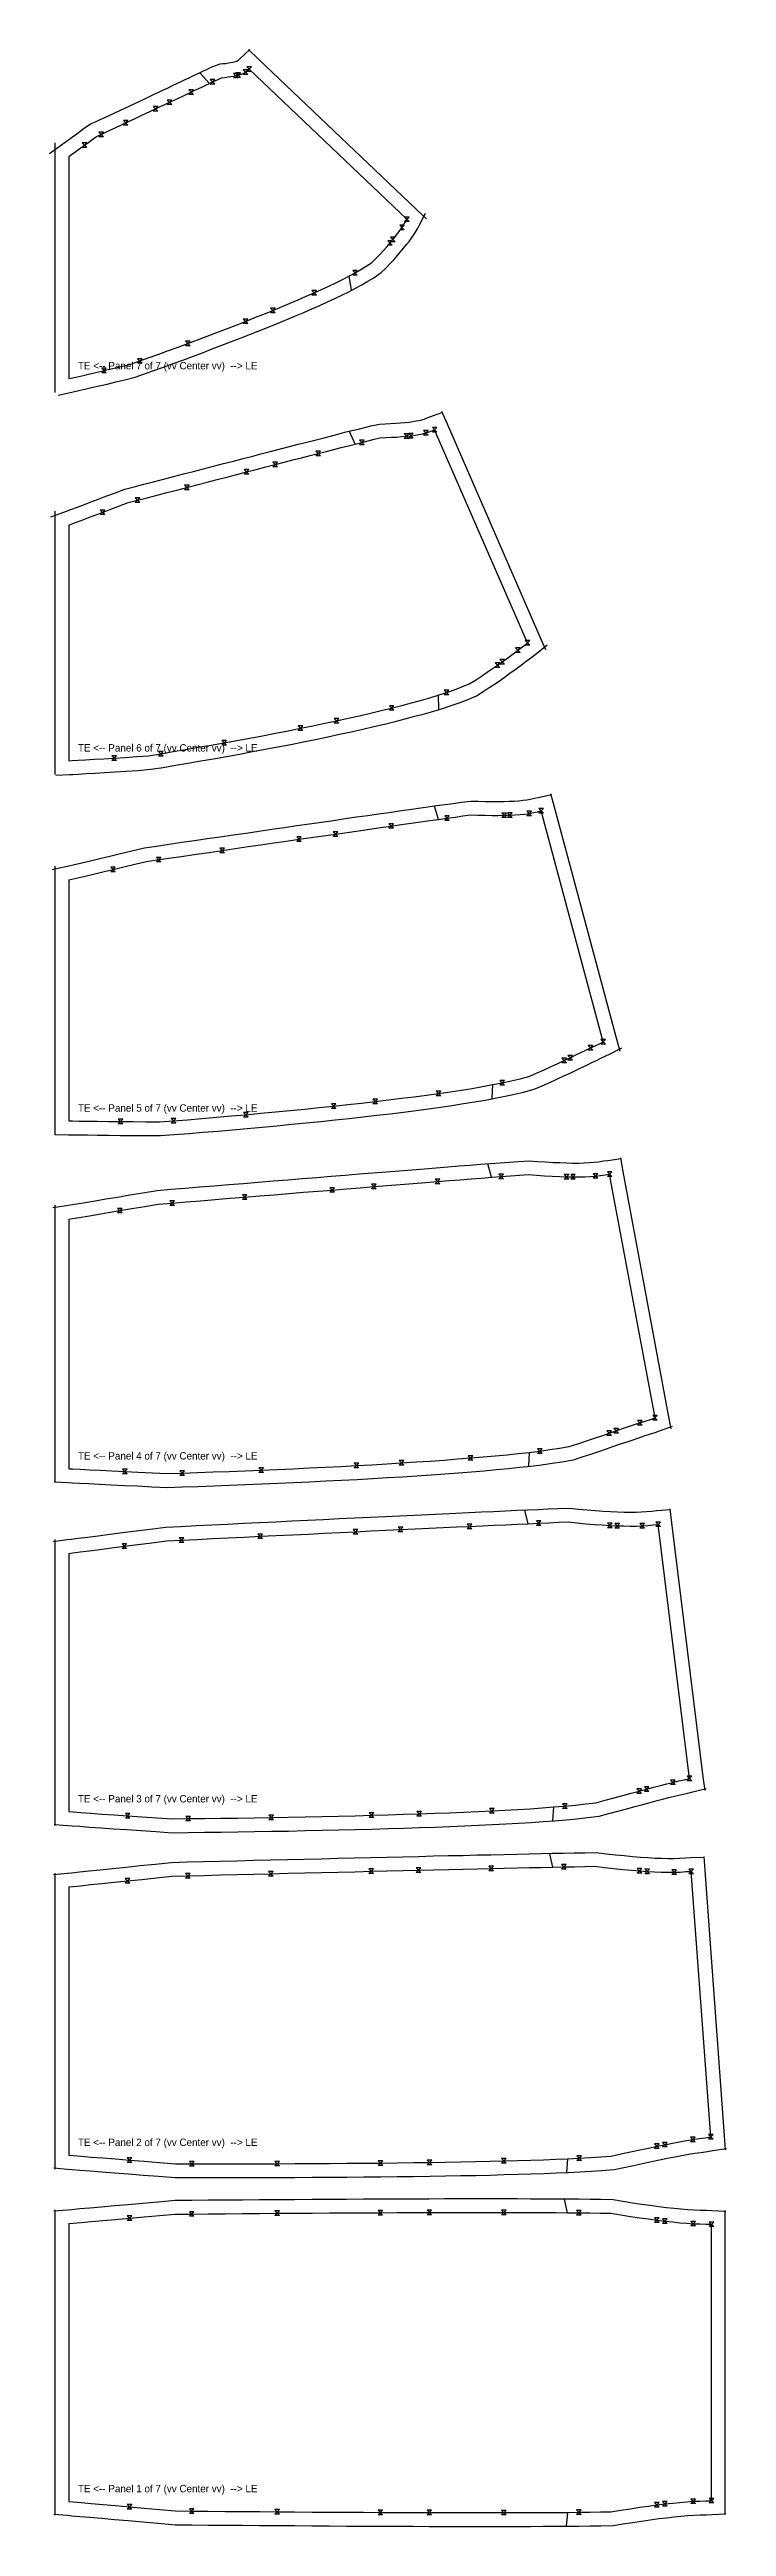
# Model space of a CAD drawing. Header units: metres. Extents: x -21 to 715, y -27 to 2660.
import ezdxf

# ---------------------------------------------------------------- set-up
doc = ezdxf.new("R2010")
doc.units = ezdxf.units.M

msp = doc.modelspace()

# ---------------------------------------------------------------- texts
for s, p in [('TE <-- Panel 7 of 7 (vv Center vv)  --> LE', (10, 2313.1)), ('TE <-- Panel 6 of 7 (vv Center vv)  --> LE', (10, 1898.5)), ('TE <-- Panel 5 of 7 (vv Center vv)  --> LE', (10, 1507.8)), ('TE <-- Panel 4 of 7 (vv Center vv)  --> LE', (10, 1130.4)), ('TE <-- Panel 3 of 7 (vv Center vv)  --> LE', (10, 758.4)), ('TE <-- Panel 2 of 7 (vv Center vv)  --> LE', (10, 385.7)), ('TE <-- Panel 1 of 7 (vv Center vv)  --> LE', (10, 10))]:
    msp.add_text(s, height=8).set_placement(p)

# ---------------------------------------------------------------- linework, layer by layer
for p, q in [((138.9, 2633.3), (142.7, 2635.1)), ((142.7, 2635.1), (146.4, 2636.8)), ((152.8, 2623.3), (142.9, 2634.5)), ((146.4, 2636.8), (149.9, 2638.5)), ((149.9, 2638.5), (153.2, 2640.1)), ((153.2, 2640.1), (156.4, 2641.6)), ((156.4, 2641.6), (164.6, 2644.5)), ((164.6, 2644.5), (167.8, 2644.8)), ((167.8, 2644.8), (170.7, 2645.1)), ((170.7, 2645.1), (173.5, 2645.5)), ((173.5, 2645.5), (175.9, 2645.9)), ((175.9, 2645.9), (178, 2646.3)), ((178, 2646.3), (179.7, 2646.7)), ((179, 2629.2), (184, 2634.2)), ((184, 2634.2), (179, 2634.2)), ((179, 2634.2), (184, 2629.2)), ((179.7, 2646.7), (181.3, 2647.1)), ((181.3, 2647.1), (182.1, 2647.3)), ((181.5, 2629.8), (186.5, 2634.8)), ((186.5, 2634.8), (181.5, 2634.8)), ((181.5, 2634.8), (186.5, 2629.8)), ((182.1, 2647.3), (182.9, 2647.6)), ((182.9, 2647.6), (183.1, 2647.6)), ((183.1, 2647.6), (183.2, 2647.6)), ((183.2, 2647.6), (184.6, 2648.9)), ((184.6, 2648.9), (185.8, 2649.9)), ((185.8, 2649.9), (196.9, 2660.1)), ((186.3, 2632.9), (188.3, 2633.7)), ((188.3, 2633.7), (190.2, 2634.5)), ((189.4, 2633), (194.4, 2638)), ((194.4, 2638), (189.4, 2638)), ((189.4, 2638), (194.4, 2633)), ((190.2, 2634.5), (191.9, 2635.5)), ((191.9, 2635.5), (193.4, 2636.6)), ((193.4, 2636.4), (198.4, 2641.4)), ((198.4, 2641.4), (193.4, 2641.4)), ((193.4, 2641.4), (198.4, 2636.4)), ((193.4, 2636.6), (194.7, 2637.8)), ((198.4, 2636.4), (193.4, 2636.4)), ((194.7, 2637.8), (195.9, 2638.9)), ((206.3, 2649.7), (195.4, 2660.1)), ((367.3, 2475.9), (195.9, 2638.9)), ((377.6, 2486.8), (206.3, 2649.7)), ((77.1, 2604.2), (82.5, 2606.7)), ((82.5, 2606.7), (87.7, 2609.2)), ((87.7, 2609.2), (92.9, 2611.6)), ((92.9, 2611.6), (98, 2614)), ((98, 2614), (103.1, 2616.4)), ((103.1, 2616.4), (108, 2618.7)), ((108, 2618.7), (112.8, 2621)), ((112.8, 2621), (117.5, 2623.2)), ((114.4, 2605.2), (119.2, 2607.4)), ((117.5, 2623.2), (122, 2625.4)), ((119.2, 2607.4), (123.9, 2609.6)), ((122, 2625.4), (126.5, 2627.4)), ((123.9, 2609.6), (128.4, 2611.8)), ((126.5, 2627.4), (130.8, 2629.5)), ((128.4, 2611.8), (132.9, 2613.9)), ((130.4, 2611.4), (135.4, 2616.4)), ((135.4, 2616.4), (130.4, 2616.4)), ((130.4, 2616.4), (135.4, 2611.4)), ((135.4, 2611.4), (130.4, 2611.4)), ((130.8, 2629.5), (134.9, 2631.4)), ((132.9, 2613.9), (137.1, 2615.9)), ((134.9, 2631.4), (138.9, 2633.3)), ((137.1, 2615.9), (141.3, 2617.8)), ((141.3, 2617.8), (145.3, 2619.7)), ((145.3, 2619.7), (149.1, 2621.5)), ((149.1, 2621.5), (152.8, 2623.3)), ((152.8, 2623.3), (156.3, 2624.9)), ((153.8, 2622.4), (158.8, 2627.4)), ((158.8, 2627.4), (153.8, 2627.4)), ((153.8, 2627.4), (158.8, 2622.4)), ((158.8, 2622.4), (153.8, 2622.4)), ((156.3, 2624.9), (159.7, 2626.5)), ((159.7, 2626.5), (162.9, 2628.1)), ((162.9, 2628.1), (166, 2629.5)), ((166, 2629.5), (169.5, 2629.9)), ((169.5, 2629.9), (172.8, 2630.3)), ((172.8, 2630.3), (175.9, 2630.7)), ((175.9, 2630.7), (178.8, 2631.1)), ((178.8, 2631.1), (181.5, 2631.7)), ((184, 2629.2), (179, 2629.2)), ((181.5, 2631.7), (184, 2632.3)), ((186.5, 2629.8), (181.5, 2629.8)), ((184, 2632.3), (186.3, 2632.9)), ((194.4, 2633), (189.4, 2633)), ((23.8, 2579.3), (28.9, 2581.6)), ((28.9, 2581.6), (34, 2584.1)), ((34, 2584.1), (39.3, 2586.5)), ((39.3, 2586.5), (44.7, 2589)), ((44.7, 2589), (50.1, 2591.5)), ((50.1, 2591.5), (55.5, 2594.1)), ((55.5, 2594.1), (60.9, 2596.6)), ((56.4, 2577.9), (61.8, 2580.5)), ((59.3, 2578), (64.3, 2583)), ((64.3, 2583), (59.3, 2583)), ((59.3, 2583), (64.3, 2578)), ((60.9, 2596.6), (66.4, 2599.1)), ((61.8, 2580.5), (67.3, 2583)), ((66.4, 2599.1), (71.8, 2601.7)), ((67.3, 2583), (72.7, 2585.6)), ((71.8, 2601.7), (77.1, 2604.2)), ((72.7, 2585.6), (78.1, 2588.1)), ((78.1, 2588.1), (83.5, 2590.6)), ((83.5, 2590.6), (88.8, 2593.1)), ((88.8, 2593.1), (94.1, 2595.6)), ((91.6, 2593.1), (96.6, 2598.1)), ((96.6, 2598.1), (91.6, 2598.1)), ((91.6, 2598.1), (96.6, 2593.1)), ((96.6, 2593.1), (91.6, 2593.1)), ((94.1, 2595.6), (99.3, 2598.1)), ((99.3, 2598.1), (104.4, 2600.5)), ((104.4, 2600.5), (109.5, 2602.8)), ((107, 2600.3), (112, 2605.3)), ((112, 2605.3), (107, 2605.3)), ((107, 2605.3), (112, 2600.3)), ((112, 2600.3), (107, 2600.3)), ((109.5, 2602.8), (114.4, 2605.2)), ((-20.9, 2547.3), (-8.8, 2556)), ((-15, 2558.9), (-15, 2543.9)), ((-8.8, 2556), (-7.6, 2556.9)), ((-7.6, 2556.9), (-5.3, 2558.6)), ((-5.3, 2558.6), (-2.5, 2560.6)), ((-2.5, 2560.6), (0.8, 2563)), ((0.8, 2563), (4.4, 2565.6)), ((4.4, 2565.6), (8.3, 2568.4)), ((8.3, 2568.4), (12.5, 2571.4)), ((9.6, 2550.8), (13.2, 2553.5)), ((12.5, 2571.4), (16.8, 2574.6)), ((13.2, 2553.5), (17.1, 2556.3)), ((14.6, 2553.8), (19.6, 2558.8)), ((19.6, 2558.8), (14.6, 2558.8)), ((14.6, 2558.8), (19.6, 2553.8)), ((19.6, 2553.8), (14.6, 2553.8)), ((16.8, 2574.6), (23.8, 2579.3)), ((17.1, 2556.3), (21.3, 2559.3)), ((21.3, 2559.3), (25.6, 2562.4)), ((25.6, 2562.4), (30.1, 2565.7)), ((30.1, 2565.7), (35.2, 2568)), ((32.7, 2565.5), (37.7, 2570.5)), ((37.7, 2570.5), (32.7, 2570.5)), ((32.7, 2570.5), (37.7, 2565.5)), ((37.7, 2565.5), (32.7, 2565.5)), ((35.2, 2568), (40.4, 2570.5)), ((40.4, 2570.5), (45.7, 2572.9)), ((45.7, 2572.9), (51, 2575.4)), ((51, 2575.4), (56.4, 2577.9)), ((64.3, 2578), (59.3, 2578)), ((-15, 2543.9), (-15, 2303.1)), ((0, 2543.9), (1.3, 2544.8)), ((0, 2543.9), (0, 2303.1)), ((1.3, 2544.8), (3.5, 2546.4)), ((3.5, 2546.4), (6.3, 2548.5)), ((6.3, 2548.5), (9.6, 2550.8)), ((364, 2470.2), (365.9, 2473.1)), ((364.8, 2473.4), (369.8, 2478.4)), ((369.8, 2478.4), (364.8, 2478.4)), ((364.8, 2478.4), (369.8, 2473.4)), ((369.8, 2473.4), (364.8, 2473.4)), ((365.9, 2473.1), (367.3, 2475.9)), ((388.5, 2476.4), (377.6, 2486.8)), ((380.7, 2469.1), (387.4, 2482.5)), ((341.9, 2442.1), (345.6, 2446.2)), ((345.6, 2446.2), (349, 2450.2)), ((346.5, 2447.7), (351.5, 2452.7)), ((351.5, 2452.7), (346.5, 2452.7)), ((346.5, 2452.7), (351.5, 2447.7)), ((351.5, 2447.7), (346.5, 2447.7)), ((349, 2450.2), (352.1, 2453.9)), ((349.6, 2451.4), (354.6, 2456.4)), ((354.6, 2456.4), (349.6, 2456.4)), ((349.6, 2456.4), (354.6, 2451.4)), ((354.6, 2451.4), (349.6, 2451.4)), ((352.1, 2453.9), (355, 2457.5)), ((355, 2457.5), (357.5, 2460.8)), ((357.5, 2460.8), (359.9, 2464.1)), ((359.5, 2464.6), (364.5, 2469.6)), ((364.5, 2469.6), (359.5, 2469.6)), ((359.5, 2469.6), (364.5, 2464.6)), ((364.5, 2464.6), (359.5, 2464.6)), ((359.9, 2464.1), (362, 2467.1)), ((362, 2467.1), (364, 2470.2)), ((363.8, 2444.6), (366.9, 2448.4)), ((366.9, 2448.4), (369.7, 2452)), ((369.7, 2452), (372.2, 2455.6)), ((372.2, 2455.6), (374.5, 2458.8)), ((374.5, 2458.8), (376.7, 2462.1)), ((376.7, 2462.1), (379.3, 2466.3)), ((379.3, 2466.3), (380.7, 2469.1)), ((308.5, 2415.4), (313.5, 2420.4)), ((313.5, 2420.4), (308.5, 2420.4)), ((308.5, 2420.4), (313.5, 2415.4)), ((311, 2417.9), (317.3, 2421.5)), ((317.3, 2421.5), (323.2, 2425.1)), ((323.2, 2425.1), (328.9, 2428.7)), ((328.9, 2428.7), (333.5, 2433.3)), ((333.5, 2433.3), (337.8, 2437.8)), ((337.8, 2437.8), (341.9, 2442.1)), ((339.5, 2418.1), (344.3, 2422.9)), ((344.3, 2422.9), (348.8, 2427.6)), ((348.8, 2427.6), (353, 2432.1)), ((353, 2432.1), (356.9, 2436.4)), ((356.9, 2436.4), (360.5, 2440.6)), ((360.5, 2440.6), (363.8, 2444.6)), ((249.4, 2388.7), (258.1, 2392.5)), ((258.1, 2392.5), (266.6, 2396.2)), ((264.1, 2393.7), (269.1, 2398.7)), ((269.1, 2398.7), (264.1, 2398.7)), ((264.1, 2398.7), (269.1, 2393.7)), ((269.1, 2393.7), (264.1, 2393.7)), ((266.6, 2396.2), (274.7, 2399.9)), ((274.7, 2399.9), (282.6, 2403.5)), ((282.6, 2403.5), (290.1, 2407.1)), ((289, 2390), (296.7, 2393.6)), ((290.1, 2407.1), (297.4, 2410.7)), ((296.7, 2393.6), (304.3, 2397.3)), ((297.4, 2410.7), (304.4, 2414.3)), ((304.3, 2397.3), (311.5, 2401.1)), ((304.4, 2414.3), (311, 2417.9)), ((304.4, 2414.3), (306.7, 2399.4)), ((313.5, 2415.4), (308.5, 2415.4)), ((311.5, 2401.1), (318.4, 2404.9)), ((318.4, 2404.9), (325, 2408.7)), ((325, 2408.7), (331.3, 2412.5)), ((331.3, 2412.5), (339.5, 2418.1)), ((181.8, 2361.2), (192, 2365.2)), ((189.5, 2362.7), (194.5, 2367.7)), ((194.5, 2367.7), (189.5, 2367.7)), ((189.5, 2367.7), (194.5, 2362.7)), ((192, 2365.2), (202.1, 2369.2)), ((202.1, 2369.2), (212, 2373.1)), ((212, 2373.1), (221.7, 2377.1)), ((219.2, 2374.6), (224.2, 2379.6)), ((224.2, 2379.6), (219.2, 2379.6)), ((219.2, 2379.6), (224.2, 2374.6)), ((224.2, 2374.6), (219.2, 2374.6)), ((221.7, 2377.1), (231.1, 2381)), ((227.4, 2363.2), (236.9, 2367.2)), ((231.1, 2381), (240.4, 2384.9)), ((236.9, 2367.2), (246.3, 2371.1)), ((240.4, 2384.9), (249.4, 2388.7)), ((246.3, 2371.1), (255.3, 2374.9)), ((255.3, 2374.9), (264.2, 2378.8)), ((264.2, 2378.8), (272.7, 2382.5)), ((272.7, 2382.5), (281, 2386.3)), ((281, 2386.3), (289, 2390)), ((118.7, 2337.3), (129.3, 2341.2)), ((126.8, 2338.7), (131.8, 2343.7)), ((131.8, 2343.7), (126.8, 2343.7)), ((126.8, 2343.7), (131.8, 2338.7)), ((131.8, 2338.7), (126.8, 2338.7)), ((129.3, 2341.2), (139.9, 2345.2)), ((139.9, 2345.2), (150.5, 2349.2)), ((150.5, 2349.2), (161, 2353.2)), ((155.8, 2335.2), (166.4, 2339.2)), ((161, 2353.2), (171.5, 2357.2)), ((166.4, 2339.2), (176.9, 2343.2)), ((171.5, 2357.2), (181.8, 2361.2)), ((176.9, 2343.2), (187.3, 2347.2)), ((187.3, 2347.2), (197.5, 2351.3)), ((194.5, 2362.7), (189.5, 2362.7)), ((197.5, 2351.3), (207.7, 2355.3)), ((207.7, 2355.3), (217.6, 2359.3)), ((217.6, 2359.3), (227.4, 2363.2)), ((29.6, 2309.7), (38.3, 2311.8)), ((35.8, 2309.3), (40.8, 2314.3)), ((40.8, 2314.3), (35.8, 2314.3)), ((35.8, 2314.3), (40.8, 2309.3)), ((38.3, 2311.8), (47.6, 2313.9)), ((47.6, 2313.9), (57.2, 2316.3)), ((57.2, 2316.3), (67.3, 2318.7)), ((67.3, 2318.7), (77.2, 2322.2)), ((74.7, 2319.7), (79.7, 2324.7)), ((79.7, 2324.7), (74.7, 2324.7)), ((74.7, 2324.7), (79.7, 2319.7)), ((79.7, 2319.7), (74.7, 2319.7)), ((77.2, 2322.2), (87.4, 2325.9)), ((82.3, 2308.1), (92.5, 2311.8)), ((87.4, 2325.9), (97.7, 2329.6)), ((92.5, 2311.8), (102.9, 2315.5)), ((97.7, 2329.6), (108.2, 2333.4)), ((102.9, 2315.5), (113.4, 2319.4)), ((108.2, 2333.4), (118.7, 2337.3)), ((113.4, 2319.4), (123.9, 2323.2)), ((123.9, 2323.2), (134.6, 2327.2)), ((134.6, 2327.2), (145.2, 2331.2)), ((145.2, 2331.2), (155.8, 2335.2)), ((-15, 2303.1), (-15, 2288.1)), ((-11.4, 2285.2), (3.2, 2288.4)), ((0, 2303.1), (2.8, 2303.7)), ((2.8, 2303.7), (7.8, 2304.8)), ((3.2, 2288.4), (6.1, 2289)), ((6.1, 2289), (11.1, 2290.2)), ((7.8, 2304.8), (14.1, 2306.2)), ((11.1, 2290.2), (17.5, 2291.6)), ((14.1, 2306.2), (21.5, 2307.9)), ((17.5, 2291.6), (24.8, 2293.3)), ((21.5, 2307.9), (29.6, 2309.7)), ((24.8, 2293.3), (33, 2295.1)), ((33, 2295.1), (41.7, 2297.2)), ((40.8, 2309.3), (35.8, 2309.3)), ((41.7, 2297.2), (51, 2299.4)), ((51, 2299.4), (60.8, 2301.7)), ((60.8, 2301.7), (72.3, 2304.5)), ((72.3, 2304.5), (82.3, 2308.1)), ((377.3, 2257.1), (380.7, 2257.8)), ((380.7, 2257.8), (383.4, 2258.5)), ((383.4, 2258.5), (386, 2259.2)), ((386, 2259.2), (389.5, 2260.6)), ((389.5, 2260.6), (392.4, 2261.6)), ((392.4, 2261.6), (406.5, 2266.8)), ((411.3, 2253.5), (405.3, 2267.3)), ((239.9, 2229.3), (249.3, 2231.8)), ((249.3, 2231.8), (258.5, 2234.1)), ((258.5, 2234.1), (267.4, 2236.4)), ((267.4, 2236.4), (276, 2238.6)), ((276, 2238.6), (284.3, 2240.7)), ((284.3, 2240.7), (292.4, 2242.8)), ((292.4, 2242.8), (300.1, 2244.8)), ((300.1, 2244.8), (307.5, 2246.6)), ((303.8, 2230.2), (311.2, 2232.1)), ((311.2, 2232.1), (305.1, 2245.8)), ((307.5, 2246.6), (314.7, 2248.4)), ((311.2, 2232.1), (318.3, 2233.9)), ((314.7, 2248.4), (321.6, 2250.2)), ((315.8, 2231.4), (320.8, 2236.4)), ((320.8, 2236.4), (315.8, 2236.4)), ((315.8, 2236.4), (320.8, 2231.4)), ((320.8, 2231.4), (315.8, 2231.4)), ((318.3, 2233.9), (325.2, 2235.6)), ((321.6, 2250.2), (328.2, 2251.8)), ((325.2, 2235.6), (331.8, 2237.3)), ((328.2, 2251.8), (337.6, 2253.8)), ((331.8, 2237.3), (338.1, 2238.9)), ((337.6, 2253.8), (343.8, 2254.1)), ((338.1, 2238.9), (344.5, 2239.1)), ((343.8, 2254.1), (349.7, 2254.3)), ((344.5, 2239.1), (350.6, 2239.4)), ((349.7, 2254.3), (355.3, 2254.7)), ((350.6, 2239.4), (356.4, 2239.7)), ((355.3, 2254.7), (360.5, 2255)), ((356.4, 2239.7), (361.8, 2240.1)), ((360.5, 2255), (365.3, 2255.5)), ((361.8, 2240.1), (367, 2240.6)), ((364.5, 2238.1), (369.5, 2243.1)), ((369.5, 2243.1), (364.5, 2243.1)), ((364.5, 2243.1), (369.5, 2238.1)), ((369.5, 2238.1), (364.5, 2238.1)), ((365.3, 2255.5), (369.7, 2256)), ((367, 2240.6), (371.8, 2241.1)), ((369.3, 2238.6), (374.3, 2243.6)), ((374.3, 2243.6), (369.3, 2243.6)), ((369.3, 2243.6), (374.3, 2238.6)), ((374.3, 2238.6), (369.3, 2238.6)), ((369.7, 2256), (373.8, 2256.5)), ((371.8, 2241.1), (376.3, 2241.7)), ((373.8, 2256.5), (377.3, 2257.1)), ((376.3, 2241.7), (380.4, 2242.4)), ((380.4, 2242.4), (384.3, 2243.2)), ((384.3, 2243.2), (387.9, 2244.1)), ((385.4, 2241.6), (390.4, 2246.6)), ((390.4, 2246.6), (385.4, 2246.6)), ((385.4, 2246.6), (390.4, 2241.6)), ((390.4, 2241.6), (385.4, 2241.6)), ((387.9, 2244.1), (391.4, 2245.2)), ((391.4, 2245.2), (394.6, 2246.5)), ((394.6, 2246.5), (397.5, 2247.5)), ((395, 2245), (400, 2250)), ((400, 2250), (395, 2250)), ((395, 2250), (400, 2245)), ((400, 2245), (395, 2245)), ((498.5, 2016.5), (397.5, 2247.5)), ((512.3, 2022.5), (411.3, 2253.5)), ((135.6, 2202.4), (146.5, 2205.2)), ((146.5, 2205.2), (157.4, 2208)), ((157.4, 2208), (168.2, 2210.8)), ((168.2, 2210.8), (178.9, 2213.6)), ((178.9, 2213.6), (189.5, 2216.3)), ((189.5, 2216.3), (199.9, 2219)), ((190.7, 2199.3), (195.7, 2204.3)), ((195.7, 2204.3), (190.7, 2204.3)), ((190.7, 2204.3), (195.7, 2199.3)), ((193.2, 2201.8), (203.7, 2204.5)), ((199.9, 2219), (210.2, 2221.7)), ((203.7, 2204.5), (214, 2207.2)), ((210.2, 2221.7), (220.3, 2224.3)), ((214, 2207.2), (224.1, 2209.8)), ((220.3, 2224.3), (230.2, 2226.8)), ((221.6, 2207.3), (226.6, 2212.3)), ((226.6, 2212.3), (221.6, 2212.3)), ((221.6, 2212.3), (226.6, 2207.3)), ((226.6, 2207.3), (221.6, 2207.3)), ((224.1, 2209.8), (234, 2212.3)), ((230.2, 2226.8), (239.9, 2229.3)), ((234, 2212.3), (243.6, 2214.8)), ((243.6, 2214.8), (253, 2217.2)), ((253, 2217.2), (262.2, 2219.6)), ((262.2, 2219.6), (271.1, 2221.9)), ((268.6, 2219.4), (273.6, 2224.4)), ((273.6, 2224.4), (268.6, 2224.4)), ((268.6, 2224.4), (273.6, 2219.4)), ((273.6, 2219.4), (268.6, 2219.4)), ((271.1, 2221.9), (279.7, 2224.1)), ((279.7, 2224.1), (288, 2226.2)), ((288, 2226.2), (296, 2228.3)), ((296, 2228.3), (303.8, 2230.2)), ((40.3, 2175.4), (49.6, 2178.9)), ((49.6, 2178.9), (60.9, 2183.1)), ((60.9, 2183.1), (71.1, 2185.7)), ((71.1, 2185.7), (81.5, 2188.4)), ((81.5, 2188.4), (92.1, 2191.2)), ((85.2, 2173.9), (95.9, 2176.6)), ((92.1, 2191.2), (102.9, 2193.9)), ((95.9, 2176.6), (106.6, 2179.4)), ((102.9, 2193.9), (113.7, 2196.7)), ((106.6, 2179.4), (117.5, 2182.2)), ((113.7, 2196.7), (124.6, 2199.6)), ((117.5, 2182.2), (128.4, 2185)), ((124.6, 2199.6), (135.6, 2202.4)), ((125.9, 2182.5), (130.9, 2187.5)), ((130.9, 2187.5), (125.9, 2187.5)), ((125.9, 2187.5), (130.9, 2182.5)), ((130.9, 2182.5), (125.9, 2182.5)), ((128.4, 2185), (139.3, 2187.9)), ((139.3, 2187.9), (150.2, 2190.7)), ((150.2, 2190.7), (161.1, 2193.5)), ((161.1, 2193.5), (171.9, 2196.3)), ((171.9, 2196.3), (182.6, 2199.1)), ((182.6, 2199.1), (193.2, 2201.8)), ((195.7, 2199.3), (190.7, 2199.3)), ((-19.3, 2153), (-5.2, 2158.2)), ((-15, 2159.2), (-15, 2144.2)), ((-5.2, 2158.2), (-2.6, 2159.2)), ((-2.6, 2159.2), (2.2, 2161)), ((2.2, 2161), (8.3, 2163.3)), ((8.3, 2163.3), (15.3, 2165.9)), ((13.6, 2149.2), (20.6, 2151.9)), ((15.3, 2165.9), (23.1, 2168.9)), ((20.6, 2151.9), (28.4, 2154.8)), ((23.1, 2168.9), (31.4, 2172)), ((28.4, 2154.8), (36.8, 2158)), ((31.4, 2172), (40.3, 2175.4)), ((34.3, 2155.5), (39.3, 2160.5)), ((39.3, 2160.5), (34.3, 2160.5)), ((34.3, 2160.5), (39.3, 2155.5)), ((39.3, 2155.5), (34.3, 2155.5)), ((36.8, 2158), (45.7, 2161.4)), ((45.7, 2161.4), (55, 2164.9)), ((55, 2164.9), (64.6, 2168.6)), ((64.6, 2168.6), (74.8, 2171.2)), ((72.3, 2168.7), (77.3, 2173.7)), ((77.3, 2173.7), (72.3, 2173.7)), ((72.3, 2173.7), (77.3, 2168.7)), ((77.3, 2168.7), (72.3, 2168.7)), ((74.8, 2171.2), (85.2, 2173.9)), ((-15, 2144.2), (-15, 1888.5)), ((0, 2144.2), (2.7, 2145.2)), ((0, 2144.2), (0, 1888.5)), ((2.7, 2145.2), (7.5, 2147)), ((7.5, 2147), (13.6, 2149.2)), ((495.4, 2013.9), (498.5, 2016.5)), ((496, 2014), (501, 2019)), ((501, 2019), (496, 2019)), ((496, 2019), (501, 2014)), ((518.3, 2008.8), (512.3, 2022.5)), ((460.5, 1988.4), (465.9, 1992.2)), ((463.4, 1989.7), (468.4, 1994.7)), ((468.4, 1994.7), (463.4, 1994.7)), ((463.4, 1994.7), (468.4, 1989.7)), ((468.4, 1989.7), (463.4, 1989.7)), ((465.9, 1992.2), (470.9, 1995.8)), ((468.4, 1993.3), (473.4, 1998.3)), ((473.4, 1998.3), (468.4, 1998.3)), ((468.4, 1998.3), (473.4, 1993.3)), ((473.4, 1993.3), (468.4, 1993.3)), ((470.9, 1995.8), (475.7, 1999.2)), ((475.7, 1999.2), (480, 2002.4)), ((480, 2002.4), (484.2, 2005.6)), ((484.2, 2005.6), (488, 2008.4)), ((484.6, 1987.2), (489, 1990.4)), ((485.5, 2005.9), (490.5, 2010.9)), ((490.5, 2010.9), (485.5, 2010.9)), ((485.5, 2010.9), (490.5, 2005.9)), ((490.5, 2005.9), (485.5, 2005.9)), ((488, 2008.4), (491.8, 2011.2)), ((489, 1990.4), (493.2, 1993.6)), ((491.8, 2011.2), (495.4, 2013.9)), ((493.2, 1993.6), (497, 1996.4)), ((501, 2014), (496, 2014)), ((497, 1996.4), (500.7, 1999.2)), ((500.7, 1999.2), (504.9, 2002.3)), ((504.9, 2002.3), (508, 2004.9)), ((508, 2004.9), (519.6, 2014.4)), ((401.4, 1959.6), (410.4, 1962.5)), ((407.9, 1960), (412.9, 1965)), ((412.9, 1965), (407.9, 1965)), ((407.9, 1965), (412.9, 1960)), ((410.4, 1962.5), (419, 1965.6)), ((419, 1965.6), (427.2, 1968.6)), ((427.2, 1968.6), (435, 1971.8)), ((435, 1971.8), (442, 1976.1)), ((442, 1976.1), (448.5, 1980.4)), ((443.1, 1959.1), (450.1, 1963.5)), ((448.5, 1980.4), (454.7, 1984.5)), ((450.1, 1963.5), (456.8, 1967.9)), ((454.7, 1984.5), (460.5, 1988.4)), ((456.8, 1967.9), (463.1, 1972.1)), ((463.1, 1972.1), (469, 1976.1)), ((469, 1976.1), (474.6, 1980)), ((474.6, 1980), (479.7, 1983.7)), ((479.7, 1983.7), (484.6, 1987.2)), ((303.6, 1934.6), (315.9, 1937.4)), ((315.9, 1937.4), (327.9, 1940.1)), ((327.9, 1940.1), (339.5, 1942.9)), ((339.5, 1942.9), (350.8, 1945.7)), ((348.3, 1943.2), (353.3, 1948.2)), ((353.3, 1948.2), (348.3, 1948.2)), ((348.3, 1948.2), (353.3, 1943.2)), ((353.3, 1943.2), (348.3, 1943.2)), ((350.8, 1945.7), (361.7, 1948.4)), ((361.7, 1948.4), (372.2, 1951.2)), ((365.5, 1933.9), (376.1, 1936.7)), ((372.2, 1951.2), (382.3, 1953.9)), ((376.1, 1936.7), (386.5, 1939.5)), ((382.3, 1953.9), (392.1, 1956.7)), ((386.5, 1939.5), (396.5, 1942.4)), ((392.1, 1956.7), (401.4, 1959.6)), ((396.5, 1942.4), (406.1, 1945.3)), ((401.4, 1959.6), (401.6, 1944.6)), ((406.1, 1945.3), (415.4, 1948.4)), ((412.9, 1960), (407.9, 1960)), ((415.4, 1948.4), (424.3, 1951.5)), ((424.3, 1951.5), (432.8, 1954.7)), ((432.8, 1954.7), (443.1, 1959.1)), ((154.7, 1905.5), (168.7, 1908)), ((166.2, 1905.5), (171.2, 1910.5)), ((171.2, 1910.5), (166.2, 1910.5)), ((166.2, 1910.5), (171.2, 1905.5)), ((168.7, 1908), (182.7, 1910.5)), ((182.7, 1910.5), (196.7, 1913.1)), ((196.7, 1913.1), (210.6, 1915.7)), ((210.6, 1915.7), (224.5, 1918.4)), ((224.5, 1918.4), (238.2, 1921)), ((238.2, 1921), (251.7, 1923.7)), ((241.1, 1906.3), (254.7, 1909)), ((249.2, 1921.2), (254.2, 1926.2)), ((254.2, 1926.2), (249.2, 1926.2)), ((249.2, 1926.2), (254.2, 1921.2)), ((254.2, 1921.2), (249.2, 1921.2)), ((251.7, 1923.7), (265, 1926.4)), ((254.7, 1909), (268.1, 1911.7)), ((265, 1926.4), (278.1, 1929.1)), ((268.1, 1911.7), (281.3, 1914.5)), ((278.1, 1929.1), (291, 1931.9)), ((281.3, 1914.5), (294.2, 1917.2)), ((288.5, 1929.4), (293.5, 1934.4)), ((293.5, 1934.4), (288.5, 1934.4)), ((288.5, 1934.4), (293.5, 1929.4)), ((293.5, 1929.4), (288.5, 1929.4)), ((291, 1931.9), (303.6, 1934.6)), ((294.2, 1917.2), (306.9, 1920)), ((306.9, 1920), (319.3, 1922.8)), ((319.3, 1922.8), (331.3, 1925.5)), ((331.3, 1925.5), (343.1, 1928.3)), ((343.1, 1928.3), (354.5, 1931.1)), ((354.5, 1931.1), (365.5, 1933.9)), ((-15, 1888.5), (-15, 1873.5)), ((0, 1888.5), (3.6, 1888.7)), ((3.6, 1888.7), (10.1, 1889)), ((10.1, 1889), (18.2, 1889.5)), ((18.2, 1889.5), (27.6, 1890.1)), ((27.6, 1890.1), (38.1, 1890.7)), ((38.1, 1890.7), (49.4, 1891.4)), ((46.9, 1888.9), (51.9, 1893.9)), ((51.9, 1893.9), (46.9, 1893.9)), ((46.9, 1893.9), (51.9, 1888.9)), ((51.9, 1888.9), (46.9, 1888.9)), ((49.4, 1891.4), (61.3, 1892.2)), ((61.3, 1892.2), (73.8, 1893.1)), ((73.8, 1893.1), (86.8, 1894)), ((86.8, 1894), (99.9, 1896.1)), ((89.2, 1879.2), (102.4, 1881.3)), ((97.4, 1893.6), (102.4, 1898.6)), ((102.4, 1898.6), (97.4, 1898.6)), ((97.4, 1898.6), (102.4, 1893.6)), ((102.4, 1893.6), (97.4, 1893.6)), ((99.9, 1896.1), (113.3, 1898.4)), ((102.4, 1881.3), (115.8, 1883.6)), ((113.3, 1898.4), (127, 1900.7)), ((115.8, 1883.6), (129.5, 1885.9)), ((127, 1900.7), (140.8, 1903.1)), ((129.5, 1885.9), (143.4, 1888.3)), ((140.8, 1903.1), (154.7, 1905.5)), ((143.4, 1888.3), (157.3, 1890.7)), ((157.3, 1890.7), (171.4, 1893.2)), ((171.2, 1905.5), (166.2, 1905.5)), ((171.4, 1893.2), (185.4, 1895.8)), ((185.4, 1895.8), (199.5, 1898.4)), ((199.5, 1898.4), (213.4, 1901)), ((213.4, 1901), (227.3, 1903.6)), ((227.3, 1903.6), (241.1, 1906.3)), ((-14.2, 1872.7), (0.8, 1873.5)), ((0.8, 1873.5), (4.5, 1873.7)), ((4.5, 1873.7), (10.9, 1874.1)), ((10.9, 1874.1), (19.1, 1874.5)), ((19.1, 1874.5), (28.6, 1875.1)), ((28.6, 1875.1), (39, 1875.7)), ((39, 1875.7), (50.3, 1876.5)), ((50.3, 1876.5), (62.3, 1877.3)), ((62.3, 1877.3), (74.9, 1878.1)), ((74.9, 1878.1), (89.2, 1879.2)), ((300.3, 1825.7), (312.7, 1827.5)), ((312.7, 1827.5), (324.8, 1829.2)), ((324.8, 1829.2), (336.6, 1830.9)), ((336.6, 1830.9), (348.1, 1832.5)), ((348.1, 1832.5), (359.1, 1834.1)), ((359.1, 1834.1), (369.8, 1835.6)), ((369.8, 1835.6), (380.1, 1837.1)), ((380.1, 1837.1), (390.1, 1838.5)), ((390.1, 1838.5), (399.6, 1839.8)), ((401.7, 1824.9), (397.2, 1839.2)), ((399.6, 1839.8), (408.8, 1841.1)), ((408.4, 1823.7), (413.4, 1828.7)), ((413.4, 1828.7), (408.4, 1828.7)), ((408.4, 1828.7), (413.4, 1823.7)), ((408.8, 1841.1), (417.7, 1842.3)), ((410.9, 1826.2), (419.7, 1827.4)), ((417.7, 1842.3), (426.2, 1843.5)), ((419.7, 1827.4), (428.2, 1828.6)), ((426.2, 1843.5), (436.9, 1844.8)), ((428.2, 1828.6), (436.4, 1829.8)), ((436.4, 1829.8), (444.5, 1829.5)), ((436.9, 1844.8), (444.8, 1844.5)), ((444.5, 1829.5), (452.2, 1829.3)), ((444.8, 1844.5), (452.4, 1844.3)), ((452.2, 1829.3), (459.5, 1829.2)), ((452.4, 1844.3), (459.5, 1844.2)), ((459.5, 1844.2), (466.2, 1844.2)), ((459.5, 1829.2), (466.4, 1829.2)), ((466.2, 1844.2), (472.5, 1844.3)), ((466.4, 1829.2), (473, 1829.3)), ((470.5, 1826.8), (475.5, 1831.8)), ((475.5, 1831.8), (470.5, 1831.8)), ((470.5, 1831.8), (475.5, 1826.8)), ((472.5, 1844.3), (478.3, 1844.5)), ((473, 1829.3), (479.1, 1829.5)), ((476.6, 1827), (481.6, 1832)), ((481.6, 1832), (476.6, 1832)), ((476.6, 1832), (481.6, 1827)), ((478.3, 1844.5), (483.9, 1844.7)), ((479.1, 1829.5), (484.9, 1829.8)), ((483.9, 1844.7), (488.7, 1845.1)), ((484.9, 1829.8), (490.3, 1830.2)), ((488.7, 1845.1), (493.4, 1845.6)), ((490.3, 1830.2), (495.5, 1830.7)), ((493.4, 1845.6), (497.5, 1846.1)), ((495.5, 1830.7), (500.1, 1831.4)), ((497.5, 1846.1), (501.4, 1846.8)), ((497.6, 1828.9), (502.6, 1833.9)), ((502.6, 1833.9), (497.6, 1833.9)), ((497.6, 1833.9), (502.6, 1828.9)), ((502.6, 1828.9), (497.6, 1828.9)), ((500.1, 1831.4), (504.8, 1832.2)), ((501.4, 1846.8), (506, 1847.9)), ((504.8, 1832.2), (509.2, 1833.2)), ((506, 1847.9), (510, 1848.7)), ((509.2, 1833.2), (513.2, 1834.1)), ((510, 1848.7), (524.6, 1851.9)), ((510.7, 1831.6), (515.7, 1836.6)), ((515.7, 1836.6), (510.7, 1836.6)), ((510.7, 1836.6), (515.7, 1831.6)), ((515.7, 1831.6), (510.7, 1831.6)), ((580.7, 1583.7), (513.2, 1834.1)), ((527.6, 1838), (523.7, 1852.5)), ((595.2, 1587.6), (527.6, 1838)), ((122.6, 1800), (136.5, 1802)), ((136.5, 1802), (150.5, 1804)), ((150.5, 1804), (164.5, 1806)), ((164.5, 1806), (178.6, 1808.1)), ((178.6, 1808.1), (192.6, 1810.1)), ((192.6, 1810.1), (206.6, 1812.1)), ((206.6, 1812.1), (220.5, 1814.1)), ((220.5, 1814.1), (234.3, 1816.1)), ((222.7, 1799.3), (236.4, 1801.3)), ((234.3, 1816.1), (247.9, 1818.1)), ((236.4, 1801.3), (250.1, 1803.3)), ((247.6, 1800.8), (252.6, 1805.8)), ((252.6, 1805.8), (247.6, 1805.8)), ((247.6, 1805.8), (252.6, 1800.8)), ((252.6, 1800.8), (247.6, 1800.8)), ((247.9, 1818.1), (261.4, 1820.1)), ((250.1, 1803.3), (263.5, 1805.2)), ((261.4, 1820.1), (274.6, 1822)), ((263.5, 1805.2), (276.7, 1807.1)), ((274.6, 1822), (287.6, 1823.8)), ((276.7, 1807.1), (289.7, 1809)), ((287.2, 1806.5), (292.2, 1811.5)), ((292.2, 1811.5), (287.2, 1811.5)), ((287.2, 1811.5), (292.2, 1806.5)), ((292.2, 1806.5), (287.2, 1806.5)), ((287.6, 1823.8), (300.3, 1825.7)), ((289.7, 1809), (302.4, 1810.8)), ((302.4, 1810.8), (314.8, 1812.6)), ((314.8, 1812.6), (327, 1814.4)), ((327, 1814.4), (338.7, 1816)), ((338.7, 1816), (350.2, 1817.7)), ((347.7, 1815.2), (352.7, 1820.2)), ((352.7, 1820.2), (347.7, 1820.2)), ((347.7, 1820.2), (352.7, 1815.2)), ((352.7, 1815.2), (347.7, 1815.2)), ((350.2, 1817.7), (361.2, 1819.2)), ((361.2, 1819.2), (371.9, 1820.8)), ((371.9, 1820.8), (382.2, 1822.2)), ((382.2, 1822.2), (392.1, 1823.6)), ((392.1, 1823.6), (401.7, 1824.9)), ((401.7, 1824.9), (410.9, 1826.2)), ((413.4, 1823.7), (408.4, 1823.7)), ((475.5, 1826.8), (470.5, 1826.8)), ((481.6, 1827), (476.6, 1827)), ((-18, 1770.4), (-3.4, 1773.8)), ((-15, 1774.2), (-15, 1759.2)), ((-3.4, 1773.8), (0.1, 1774.6)), ((0.1, 1774.6), (6.4, 1776.1)), ((6.4, 1776.1), (14.3, 1777.9)), ((14.3, 1777.9), (23.5, 1780.1)), ((23.5, 1780.1), (33.7, 1782.5)), ((33.7, 1782.5), (44.6, 1785.1)), ((44.6, 1785.1), (56.2, 1787.9)), ((56.2, 1787.9), (68.4, 1790.8)), ((59.7, 1773.3), (71.9, 1776.2)), ((68.4, 1790.8), (82.4, 1794.1)), ((71.9, 1776.2), (84.5, 1779.3)), ((82.4, 1794.1), (95.5, 1796)), ((84.5, 1779.3), (97.7, 1781.2)), ((95.2, 1778.7), (100.2, 1783.7)), ((100.2, 1783.7), (95.2, 1783.7)), ((95.2, 1783.7), (100.2, 1778.7)), ((100.2, 1778.7), (95.2, 1778.7)), ((95.5, 1796), (109, 1798)), ((97.7, 1781.2), (111.1, 1783.1)), ((109, 1798), (122.6, 1800)), ((111.1, 1783.1), (124.8, 1785.1)), ((124.8, 1785.1), (138.6, 1787.1)), ((138.6, 1787.1), (152.6, 1789.1)), ((152.6, 1789.1), (166.6, 1791.2)), ((164.1, 1788.7), (169.1, 1793.7)), ((169.1, 1793.7), (164.1, 1793.7)), ((164.1, 1793.7), (169.1, 1788.7)), ((169.1, 1788.7), (164.1, 1788.7)), ((166.6, 1791.2), (180.7, 1793.2)), ((180.7, 1793.2), (194.8, 1795.3)), ((194.8, 1795.3), (208.8, 1797.3)), ((208.8, 1797.3), (222.7, 1799.3)), ((-15, 1759.2), (-15, 1497.8)), ((0, 1759.2), (3.5, 1760)), ((0, 1759.2), (0, 1497.8)), ((3.5, 1760), (9.8, 1761.5)), ((9.8, 1761.5), (17.8, 1763.3)), ((17.8, 1763.3), (26.9, 1765.5)), ((26.9, 1765.5), (37.1, 1767.9)), ((37.1, 1767.9), (48.1, 1770.5)), ((45.6, 1768), (50.6, 1773)), ((50.6, 1773), (45.6, 1773)), ((45.6, 1773), (50.6, 1768)), ((50.6, 1768), (45.6, 1768)), ((48.1, 1770.5), (59.7, 1773.3)), ((578.2, 1581.2), (583.2, 1586.2)), ((583.2, 1586.2), (578.2, 1586.2)), ((578.2, 1586.2), (583.2, 1581.2)), ((599.1, 1573.1), (595.2, 1587.6)), ((524, 1556.7), (531.3, 1560.1)), ((531.3, 1560.1), (538.2, 1563.3)), ((535.7, 1560.8), (540.7, 1565.8)), ((540.7, 1565.8), (535.7, 1565.8)), ((535.7, 1565.8), (540.7, 1560.8)), ((540.7, 1560.8), (535.7, 1560.8)), ((538.2, 1563.3), (544.6, 1566.3)), ((542.1, 1563.8), (547.1, 1568.8)), ((547.1, 1568.8), (542.1, 1568.8)), ((542.1, 1568.8), (547.1, 1563.8)), ((547.1, 1563.8), (542.1, 1563.8)), ((544.6, 1566.3), (550.7, 1569.3)), ((550.7, 1569.3), (556.3, 1572)), ((556.3, 1572), (561.8, 1574.6)), ((561.8, 1574.6), (566.8, 1577)), ((562.8, 1558.4), (568.3, 1561.1)), ((564.3, 1574.5), (569.3, 1579.5)), ((569.3, 1579.5), (564.3, 1579.5)), ((564.3, 1579.5), (569.3, 1574.5)), ((569.3, 1574.5), (564.3, 1574.5)), ((566.8, 1577), (571.8, 1579.3)), ((568.3, 1561.1), (573.2, 1563.4)), ((571.8, 1579.3), (576.5, 1581.5)), ((573.2, 1563.4), (578, 1565.7)), ((576.5, 1581.5), (580.7, 1583.7)), ((578, 1565.7), (583.3, 1568.2)), ((583.2, 1581.2), (578.2, 1581.2)), ((583.3, 1568.2), (587.6, 1570.3)), ((587.6, 1570.3), (600.9, 1577.1)), ((426.5, 1531.3), (438.2, 1533.1)), ((438.2, 1533.1), (449.5, 1535.1)), ((449.5, 1535.1), (460.3, 1537.1)), ((460.3, 1537.1), (459.8, 1522.1)), ((460.3, 1537.1), (470.8, 1539.2)), ((468.3, 1536.7), (473.3, 1541.7)), ((473.3, 1541.7), (468.3, 1541.7)), ((468.3, 1541.7), (473.3, 1536.7)), ((473.3, 1536.7), (468.3, 1536.7)), ((470.8, 1539.2), (480.8, 1541.4)), ((480.8, 1541.4), (490.5, 1543.6)), ((490.5, 1543.6), (499.8, 1546)), ((494.2, 1529.1), (505.7, 1532.2)), ((499.8, 1546), (508.3, 1549.7)), ((505.7, 1532.2), (514.3, 1535.9)), ((508.3, 1549.7), (516.3, 1553.3)), ((514.3, 1535.9), (522.5, 1539.6)), ((516.3, 1553.3), (524, 1556.7)), ((522.5, 1539.6), (530.3, 1543.1)), ((530.3, 1543.1), (537.7, 1546.5)), ((537.7, 1546.5), (544.6, 1549.7)), ((544.6, 1549.7), (551.1, 1552.8)), ((551.1, 1552.8), (557.2, 1555.7)), ((557.2, 1555.7), (562.8, 1558.4)), ((190, 1502), (195, 1507)), ((195, 1507), (190, 1507)), ((190, 1507), (195, 1502)), ((192.5, 1504.5), (208.6, 1506)), ((208.6, 1506), (224.6, 1507.5)), ((224.6, 1507.5), (240.6, 1509)), ((240.6, 1509), (256.5, 1510.6)), ((256.5, 1510.6), (272.2, 1512.2)), ((272.2, 1512.2), (287.8, 1513.8)), ((285.3, 1511.3), (290.3, 1516.3)), ((290.3, 1516.3), (285.3, 1516.3)), ((285.3, 1516.3), (290.3, 1511.3)), ((290.3, 1511.3), (285.3, 1511.3)), ((287.8, 1513.8), (303.1, 1515.4)), ((303.1, 1515.4), (318.2, 1517.1)), ((318.2, 1517.1), (333, 1518.8)), ((330.5, 1516.3), (335.5, 1521.3)), ((335.5, 1521.3), (330.5, 1521.3)), ((330.5, 1521.3), (335.5, 1516.3)), ((335.5, 1516.3), (330.5, 1516.3)), ((333, 1518.8), (347.4, 1520.5)), ((334.7, 1503.9), (349.3, 1505.6)), ((347.4, 1520.5), (361.6, 1522.3)), ((349.3, 1505.6), (363.5, 1507.4)), ((361.6, 1522.3), (375.4, 1524)), ((363.5, 1507.4), (377.3, 1509.1)), ((375.4, 1524), (388.8, 1525.8)), ((377.3, 1509.1), (390.8, 1510.9)), ((388.8, 1525.8), (401.8, 1527.6)), ((390.8, 1510.9), (403.9, 1512.8)), ((399.3, 1525.1), (404.3, 1530.1)), ((404.3, 1530.1), (399.3, 1530.1)), ((399.3, 1530.1), (404.3, 1525.1)), ((404.3, 1525.1), (399.3, 1525.1)), ((401.8, 1527.6), (414.3, 1529.4)), ((403.9, 1512.8), (416.6, 1514.6)), ((414.3, 1529.4), (426.5, 1531.3)), ((416.6, 1514.6), (428.8, 1516.5)), ((428.8, 1516.5), (440.7, 1518.4)), ((440.7, 1518.4), (452.2, 1520.3)), ((452.2, 1520.3), (463.3, 1522.4)), ((463.3, 1522.4), (474, 1524.5)), ((474, 1524.5), (484.3, 1526.8)), ((484.3, 1526.8), (494.2, 1529.1)), ((-15.3, 1483.1), (-0.3, 1482.8)), ((-15, 1497.8), (-15, 1482.8)), ((-0.3, 1482.8), (3.9, 1482.7)), ((0, 1497.8), (4.1, 1497.7)), ((3.9, 1482.7), (11.2, 1482.6)), ((4.1, 1497.7), (11.4, 1497.6)), ((11.2, 1482.6), (20.5, 1482.5)), ((11.4, 1497.6), (20.7, 1497.5)), ((20.5, 1482.5), (31.2, 1482.4)), ((20.7, 1497.5), (31.4, 1497.4)), ((31.2, 1482.4), (43.1, 1482.2)), ((31.4, 1497.4), (43.3, 1497.2)), ((43.1, 1482.2), (56, 1482.1)), ((43.3, 1497.2), (56.1, 1497.1)), ((53.6, 1494.6), (58.6, 1499.6)), ((58.6, 1499.6), (53.6, 1499.6)), ((53.6, 1499.6), (58.6, 1494.6)), ((58.6, 1494.6), (53.6, 1494.6)), ((56, 1482.1), (69.6, 1482)), ((56.1, 1497.1), (69.7, 1497)), ((69.6, 1482), (83.8, 1481.9)), ((69.7, 1497), (83.9, 1496.9)), ((83.8, 1481.9), (99.8, 1481.8)), ((83.9, 1496.9), (98.6, 1496.8)), ((98.6, 1496.8), (113.7, 1497.9)), ((99.8, 1481.8), (114.8, 1483)), ((111.2, 1495.4), (116.2, 1500.4)), ((116.2, 1500.4), (111.2, 1500.4)), ((111.2, 1500.4), (116.2, 1495.4)), ((116.2, 1495.4), (111.2, 1495.4)), ((113.7, 1497.9), (129, 1499.1)), ((114.8, 1483), (130.3, 1484.2)), ((129, 1499.1), (144.7, 1500.4)), ((130.3, 1484.2), (145.9, 1485.5)), ((144.7, 1500.4), (160.5, 1501.8)), ((145.9, 1485.5), (161.8, 1486.8)), ((160.5, 1501.8), (176.5, 1503.1)), ((161.8, 1486.8), (177.8, 1488.2)), ((176.5, 1503.1), (192.5, 1504.5)), ((177.8, 1488.2), (193.9, 1489.6)), ((195, 1502), (190, 1502)), ((193.9, 1489.6), (210, 1491.1)), ((210, 1491.1), (226.1, 1492.6)), ((226.1, 1492.6), (242.1, 1494.1)), ((242.1, 1494.1), (258, 1495.7)), ((258, 1495.7), (273.8, 1497.2)), ((273.8, 1497.2), (289.4, 1498.9)), ((289.4, 1498.9), (304.7, 1500.5)), ((304.7, 1500.5), (319.9, 1502.2)), ((319.9, 1502.2), (334.7, 1503.9)), ((447.2, 1450.7), (458.1, 1451.5)), ((459.2, 1436.6), (455.4, 1451.1)), ((458.1, 1451.5), (468.6, 1452.3)), ((468.6, 1452.3), (478.7, 1453.1)), ((478.7, 1453.1), (488.4, 1453.8)), ((488.4, 1453.8), (500.1, 1454.6)), ((500.1, 1454.6), (509.1, 1453.9)), ((509.1, 1453.9), (517.7, 1453.3)), ((517.7, 1453.3), (525.9, 1452.8)), ((525.9, 1452.8), (533.6, 1452.5)), ((533.6, 1452.5), (541, 1452.2)), ((541, 1452.2), (547.7, 1452.1)), ((547.7, 1452.1), (554.2, 1452.1)), ((554.2, 1452.1), (560, 1452.2)), ((560, 1452.2), (565.6, 1452.5)), ((565.6, 1452.5), (570.5, 1452.9)), ((570.5, 1452.9), (575.4, 1453.4)), ((575.4, 1453.4), (580.8, 1454.3)), ((580.8, 1454.3), (585.5, 1454.9)), ((585.5, 1454.9), (600.3, 1457.1)), ((602.4, 1442.8), (599.6, 1457.6)), ((111, 1423.6), (126.4, 1424.8)), ((126.4, 1424.8), (142, 1426.1)), ((142, 1426.1), (157.9, 1427.4)), ((157.9, 1427.4), (173.8, 1428.7)), ((173.8, 1428.7), (189.9, 1430)), ((189.9, 1430), (205.9, 1431.3)), ((205.9, 1431.3), (222, 1432.6)), ((222, 1432.6), (237.9, 1433.9)), ((237.9, 1433.9), (253.8, 1435.2)), ((253.8, 1435.2), (269.6, 1436.5)), ((269.6, 1436.5), (285.1, 1437.8)), ((283.8, 1420.3), (288.8, 1425.3)), ((288.8, 1425.3), (283.8, 1425.3)), ((283.8, 1425.3), (288.8, 1420.3)), ((285.1, 1437.8), (300.4, 1439)), ((300.4, 1439), (315.5, 1440.2)), ((301.6, 1424.1), (316.7, 1425.3)), ((315.5, 1440.2), (330.3, 1441.4)), ((316.7, 1425.3), (331.5, 1426.5)), ((329, 1424), (334, 1429)), ((334, 1429), (329, 1429)), ((329, 1429), (334, 1424)), ((330.3, 1441.4), (344.8, 1442.6)), ((331.5, 1426.5), (346, 1427.6)), ((344.8, 1442.6), (359, 1443.7)), ((346, 1427.6), (360.2, 1428.8)), ((359, 1443.7), (372.8, 1444.8)), ((360.2, 1428.8), (374, 1429.9)), ((372.8, 1444.8), (386.3, 1445.9)), ((374, 1429.9), (387.5, 1430.9)), ((386.3, 1445.9), (399.3, 1446.9)), ((387.5, 1430.9), (400.5, 1432)), ((398, 1429.5), (403, 1434.5)), ((403, 1434.5), (398, 1434.5)), ((398, 1434.5), (403, 1429.5)), ((403, 1429.5), (398, 1429.5)), ((399.3, 1446.9), (411.9, 1447.9)), ((400.5, 1432), (413.1, 1433)), ((411.9, 1447.9), (424.1, 1448.9)), ((413.1, 1433), (425.3, 1433.9)), ((424.1, 1448.9), (435.9, 1449.8)), ((425.3, 1433.9), (437, 1434.8)), ((435.9, 1449.8), (447.2, 1450.7)), ((437, 1434.8), (448.3, 1435.7)), ((448.3, 1435.7), (459.2, 1436.6)), ((459.2, 1436.6), (469.7, 1437.4)), ((467.2, 1434.9), (472.2, 1439.9)), ((472.2, 1439.9), (467.2, 1439.9)), ((467.2, 1439.9), (472.2, 1434.9)), ((472.2, 1434.9), (467.2, 1434.9)), ((469.7, 1437.4), (479.9, 1438.1)), ((479.9, 1438.1), (489.6, 1438.9)), ((489.6, 1438.9), (499, 1439.6)), ((499, 1439.6), (508.1, 1438.9)), ((508.1, 1438.9), (516.9, 1438.3)), ((516.9, 1438.3), (525.2, 1437.8)), ((525.2, 1437.8), (533.2, 1437.5)), ((533.2, 1437.5), (540.7, 1437.2)), ((538.2, 1434.7), (543.2, 1439.7)), ((543.2, 1439.7), (538.2, 1439.7)), ((538.2, 1439.7), (543.2, 1434.7)), ((543.2, 1434.7), (538.2, 1434.7)), ((540.7, 1437.2), (547.8, 1437.1)), ((545.3, 1434.6), (550.3, 1439.6)), ((550.3, 1439.6), (545.3, 1439.6)), ((545.3, 1439.6), (550.3, 1434.6)), ((550.3, 1434.6), (545.3, 1434.6)), ((547.8, 1437.1), (554.5, 1437.1)), ((554.5, 1437.1), (560.7, 1437.2)), ((560.7, 1437.2), (566.8, 1437.5)), ((566.8, 1437.5), (572.3, 1438)), ((569.8, 1435.5), (574.8, 1440.5)), ((574.8, 1440.5), (569.8, 1440.5)), ((569.8, 1440.5), (574.8, 1435.5)), ((574.8, 1435.5), (569.8, 1435.5)), ((572.3, 1438), (577.8, 1438.6)), ((577.8, 1438.6), (582.9, 1439.4)), ((582.9, 1439.4), (587.6, 1440.1)), ((585.1, 1437.6), (590.1, 1442.6)), ((590.1, 1442.6), (585.1, 1442.6)), ((585.1, 1442.6), (590.1, 1437.6)), ((590.1, 1437.6), (585.1, 1437.6)), ((636.9, 1175.6), (587.6, 1440.1)), ((651.6, 1178.4), (602.4, 1442.8)), ((-17.2, 1403.7), (-2.4, 1406.1)), ((-15, 1406.3), (-15, 1391.3)), ((-2.4, 1406.1), (1.6, 1406.8)), ((1.6, 1406.8), (8.9, 1407.9)), ((8.9, 1407.9), (18, 1409.4)), ((18, 1409.4), (28.6, 1411.2)), ((28.6, 1411.2), (40.3, 1413.1)), ((31, 1396.4), (42.7, 1398.3)), ((40.3, 1413.1), (52.9, 1415.2)), ((42.7, 1398.3), (55.4, 1400.4)), ((52.9, 1415.2), (66.3, 1417.4)), ((52.9, 1397.9), (57.9, 1402.9)), ((57.9, 1402.9), (52.9, 1402.9)), ((52.9, 1402.9), (57.9, 1397.9)), ((57.9, 1397.9), (52.9, 1397.9)), ((55.4, 1400.4), (68.7, 1402.6)), ((66.3, 1417.4), (80.3, 1419.8)), ((68.7, 1402.6), (82.7, 1405)), ((80.3, 1419.8), (96, 1422.4)), ((82.7, 1405), (97.2, 1407.4)), ((96, 1422.4), (111, 1423.6)), ((97.2, 1407.4), (112.3, 1408.6)), ((109.8, 1406.1), (114.8, 1411.1)), ((114.8, 1411.1), (109.8, 1411.1)), ((109.8, 1411.1), (114.8, 1406.1)), ((114.8, 1406.1), (109.8, 1406.1)), ((112.3, 1408.6), (127.6, 1409.9)), ((127.6, 1409.9), (143.3, 1411.2)), ((143.3, 1411.2), (159.1, 1412.5)), ((159.1, 1412.5), (175, 1413.8)), ((175, 1413.8), (191.1, 1415.1)), ((188.6, 1412.6), (193.6, 1417.6)), ((193.6, 1417.6), (188.6, 1417.6)), ((188.6, 1417.6), (193.6, 1412.6)), ((193.6, 1412.6), (188.6, 1412.6)), ((191.1, 1415.1), (207.1, 1416.4)), ((207.1, 1416.4), (223.2, 1417.7)), ((223.2, 1417.7), (239.2, 1419)), ((239.2, 1419), (255, 1420.3)), ((255, 1420.3), (270.8, 1421.6)), ((270.8, 1421.6), (286.3, 1422.8)), ((288.8, 1420.3), (283.8, 1420.3)), ((286.3, 1422.8), (301.6, 1424.1)), ((334, 1424), (329, 1424)), ((-15, 1391.3), (-15, 1120.4)), ((0, 1391.3), (4, 1392)), ((0, 1391.3), (0, 1120.4)), ((4, 1392), (11.3, 1393.1)), ((11.3, 1393.1), (20.4, 1394.6)), ((20.4, 1394.6), (31, 1396.4)), ((571, 1153.5), (579.3, 1156.3)), ((579.3, 1156.3), (587.2, 1159)), ((584.7, 1156.5), (589.7, 1161.5)), ((589.7, 1161.5), (584.7, 1161.5)), ((584.7, 1161.5), (589.7, 1156.5)), ((589.7, 1156.5), (584.7, 1156.5)), ((587.2, 1159), (594.6, 1161.5)), ((592.1, 1159), (597.1, 1164)), ((597.1, 1164), (592.1, 1164)), ((592.1, 1164), (597.1, 1159)), ((597.1, 1159), (592.1, 1159)), ((594.6, 1161.5), (601.7, 1163.9)), ((601.7, 1163.9), (608.2, 1166.2)), ((608.2, 1166.2), (614.6, 1168.3)), ((614.6, 1168.3), (620.4, 1170.3)), ((617.9, 1167.8), (622.9, 1172.8)), ((622.9, 1172.8), (617.9, 1172.8)), ((617.9, 1172.8), (622.9, 1167.8)), ((622.9, 1167.8), (617.9, 1167.8)), ((619.4, 1154.1), (625, 1156)), ((620.4, 1170.3), (626.3, 1172.2)), ((625, 1156), (630.8, 1157.8)), ((626.3, 1172.2), (631.9, 1173.9)), ((630.8, 1157.8), (636.9, 1159.7)), ((631.9, 1173.9), (636.9, 1175.6)), ((634.4, 1173.1), (639.4, 1178.1)), ((639.4, 1178.1), (634.4, 1178.1)), ((634.4, 1178.1), (639.4, 1173.1)), ((639.4, 1173.1), (634.4, 1173.1)), ((636.9, 1159.7), (641.8, 1161.5)), ((641.8, 1161.5), (656, 1166.5)), ((654.4, 1163.6), (651.6, 1178.4)), ((359.1, 1124.3), (364.1, 1129.3)), ((364.1, 1129.3), (359.1, 1129.3)), ((359.1, 1129.3), (364.1, 1124.3)), ((377.3, 1127.8), (392.7, 1128.8)), ((392.7, 1128.8), (407.7, 1129.9)), ((407.7, 1129.9), (422.3, 1131)), ((422.3, 1131), (436.4, 1132.1)), ((433.9, 1129.6), (438.9, 1134.6)), ((438.9, 1134.6), (433.9, 1134.6)), ((433.9, 1134.6), (438.9, 1129.6)), ((438.9, 1129.6), (433.9, 1129.6)), ((436.4, 1132.1), (450.1, 1133.2)), ((450.1, 1133.2), (463.3, 1134.4)), ((463.3, 1134.4), (476.1, 1135.6)), ((476.1, 1135.6), (488.4, 1136.9)), ((488.4, 1136.9), (500.3, 1138.2)), ((500.3, 1138.2), (499.4, 1123.2)), ((500.3, 1138.2), (511.7, 1139.6)), ((509.2, 1137.1), (514.2, 1142.1)), ((514.2, 1142.1), (509.2, 1142.1)), ((509.2, 1142.1), (514.2, 1137.1)), ((514.2, 1137.1), (509.2, 1137.1)), ((511.7, 1139.6), (522.7, 1141.2)), ((522.7, 1141.2), (533.3, 1142.8)), ((533.3, 1142.8), (543.6, 1144.4)), ((535.8, 1128), (548.2, 1130.2)), ((543.6, 1144.4), (553.1, 1147.5)), ((548.2, 1130.2), (557.8, 1133.3)), ((553.1, 1147.5), (562.3, 1150.6)), ((557.8, 1133.3), (567, 1136.3)), ((562.3, 1150.6), (571, 1153.5)), ((567, 1136.3), (575.8, 1139.3)), ((575.8, 1139.3), (584.2, 1142.1)), ((584.2, 1142.1), (592.1, 1144.8)), ((592.1, 1144.8), (599.5, 1147.3)), ((599.5, 1147.3), (606.5, 1149.7)), ((606.5, 1149.7), (613, 1151.9)), ((613, 1151.9), (619.4, 1154.1)), ((-15.8, 1106.2), (-0.8, 1105.4)), ((-15, 1120.4), (-15, 1105.4)), ((-0.8, 1105.4), (3.7, 1105.2)), ((0, 1120.4), (4.4, 1120.2)), ((3.7, 1105.2), (11.6, 1104.8)), ((4.4, 1120.2), (12.4, 1119.8)), ((11.6, 1104.8), (21.7, 1104.3)), ((12.4, 1119.8), (22.4, 1119.3)), ((21.7, 1104.3), (33.3, 1103.7)), ((22.4, 1119.3), (34.1, 1118.7)), ((33.3, 1103.7), (46.2, 1103)), ((34.1, 1118.7), (46.9, 1118)), ((46.2, 1103), (60.1, 1102.4)), ((46.9, 1118), (60.8, 1117.4)), ((58.3, 1114.9), (63.3, 1119.9)), ((63.3, 1119.9), (58.3, 1119.9)), ((58.3, 1119.9), (63.3, 1114.9)), ((63.3, 1114.9), (58.3, 1114.9)), ((60.1, 1102.4), (74.8, 1101.7)), ((60.8, 1117.4), (75.5, 1116.6)), ((75.5, 1116.6), (90.9, 1115.9)), ((90.9, 1115.9), (106.8, 1115.2)), ((106.8, 1115.2), (123.2, 1115.7)), ((120.7, 1113.2), (125.7, 1118.2)), ((125.7, 1118.2), (120.7, 1118.2)), ((120.7, 1118.2), (125.7, 1113.2)), ((125.7, 1113.2), (120.7, 1113.2)), ((123.2, 1115.7), (139.9, 1116.3)), ((139.9, 1116.3), (156.9, 1116.9)), ((140.5, 1101.3), (157.5, 1101.9)), ((156.9, 1116.9), (174.1, 1117.6)), ((157.5, 1101.9), (174.7, 1102.6)), ((174.1, 1117.6), (191.5, 1118.3)), ((174.7, 1102.6), (192.1, 1103.3)), ((191.5, 1118.3), (208.9, 1119)), ((192.1, 1103.3), (209.6, 1104)), ((206.4, 1116.5), (211.4, 1121.5)), ((211.4, 1121.5), (206.4, 1121.5)), ((206.4, 1121.5), (211.4, 1116.5)), ((211.4, 1116.5), (206.4, 1116.5)), ((208.9, 1119), (226.4, 1119.7)), ((209.6, 1104), (227.1, 1104.7)), ((226.4, 1119.7), (243.8, 1120.5)), ((227.1, 1104.7), (244.5, 1105.5)), ((243.8, 1120.5), (261.2, 1121.3)), ((244.5, 1105.5), (261.9, 1106.3)), ((261.2, 1121.3), (278.5, 1122.2)), ((261.9, 1106.3), (279.2, 1107.2)), ((278.5, 1122.2), (295.6, 1123)), ((279.2, 1107.2), (296.4, 1108)), ((295.6, 1123), (312.5, 1123.9)), ((296.4, 1108), (313.3, 1108.9)), ((310, 1121.4), (315, 1126.4)), ((315, 1126.4), (310, 1126.4)), ((310, 1126.4), (315, 1121.4)), ((315, 1121.4), (310, 1121.4)), ((312.5, 1123.9), (329.1, 1124.8)), ((313.3, 1108.9), (330, 1109.9)), ((329.1, 1124.8), (345.5, 1125.8)), ((330, 1109.9), (346.4, 1110.8)), ((345.5, 1125.8), (361.6, 1126.8)), ((346.4, 1110.8), (362.5, 1111.8)), ((364.1, 1124.3), (359.1, 1124.3)), ((361.6, 1126.8), (377.3, 1127.8)), ((362.5, 1111.8), (378.3, 1112.8)), ((378.3, 1112.8), (393.8, 1113.8)), ((393.8, 1113.8), (408.8, 1114.9)), ((408.8, 1114.9), (423.5, 1116)), ((423.5, 1116), (437.7, 1117.1)), ((437.7, 1117.1), (451.4, 1118.3)), ((451.4, 1118.3), (464.8, 1119.5)), ((464.8, 1119.5), (477.6, 1120.7)), ((477.6, 1120.7), (490.1, 1122)), ((490.1, 1122), (502.1, 1123.3)), ((502.1, 1123.3), (513.7, 1124.8)), ((513.7, 1124.8), (525, 1126.3)), ((525, 1126.3), (535.8, 1128)), ((74.8, 1101.7), (90.2, 1100.9)), ((90.2, 1100.9), (107.3, 1100.2)), ((107.3, 1100.2), (123.7, 1100.7)), ((123.7, 1100.7), (140.5, 1101.3)), ((474.3, 1074.7), (486.6, 1075.3)), ((486.6, 1075.3), (498.4, 1075.8)), ((499.1, 1060.8), (495.6, 1075.4)), ((498.4, 1075.8), (509.8, 1076.3)), ((509.8, 1076.3), (520.8, 1076.8)), ((520.8, 1076.8), (531.5, 1077.2)), ((531.5, 1077.2), (543.9, 1077.6)), ((543.9, 1077.6), (553.7, 1076.7)), ((553.7, 1076.7), (563.1, 1075.8)), ((563.1, 1075.8), (572, 1075)), ((572, 1075), (580.6, 1074.4)), ((633.6, 1074.5), (638.8, 1075)), ((638.8, 1075), (653.8, 1076.3)), ((655, 1061.9), (653.2, 1076.8)), ((31.9, 1047.7), (44.7, 1049.4)), ((44.7, 1049.4), (58.5, 1051.1)), ((58.5, 1051.1), (73.1, 1053)), ((73.1, 1053), (88.3, 1055)), ((88.3, 1055), (105.4, 1057.2)), ((105.4, 1057.2), (121.7, 1057.9)), ((121.7, 1057.9), (138.4, 1058.8)), ((138.4, 1058.8), (155.4, 1059.6)), ((155.4, 1059.6), (172.6, 1060.4)), ((172.6, 1060.4), (189.9, 1061.3)), ((189.9, 1061.3), (207.3, 1062.1)), ((205.5, 1044.6), (210.5, 1049.6)), ((210.5, 1049.6), (205.5, 1049.6)), ((205.5, 1049.6), (210.5, 1044.6)), ((207.3, 1062.1), (224.8, 1062.9)), ((224.8, 1062.9), (242.2, 1063.8)), ((225.5, 1048), (242.9, 1048.8)), ((242.2, 1063.8), (259.5, 1064.6)), ((242.9, 1048.8), (260.3, 1049.6)), ((259.5, 1064.6), (276.8, 1065.5)), ((260.3, 1049.6), (277.5, 1050.5)), ((276.8, 1065.5), (293.9, 1066.3)), ((277.5, 1050.5), (294.6, 1051.3)), ((293.9, 1066.3), (310.7, 1067.1)), ((294.6, 1051.3), (311.5, 1052.1)), ((309, 1049.6), (314, 1054.6)), ((314, 1054.6), (309, 1054.6)), ((309, 1054.6), (314, 1049.6)), ((314, 1049.6), (309, 1049.6)), ((310.7, 1067.1), (327.4, 1067.9)), ((311.5, 1052.1), (328.1, 1052.9)), ((327.4, 1067.9), (343.8, 1068.6)), ((328.1, 1052.9), (344.5, 1053.7)), ((343.8, 1068.6), (359.8, 1069.4)), ((344.5, 1053.7), (360.5, 1054.4)), ((358, 1051.9), (363, 1056.9)), ((363, 1056.9), (358, 1056.9)), ((358, 1056.9), (363, 1051.9)), ((363, 1051.9), (358, 1051.9)), ((359.8, 1069.4), (375.6, 1070.2)), ((360.5, 1054.4), (376.3, 1055.2)), ((375.6, 1070.2), (390.9, 1070.9)), ((376.3, 1055.2), (391.6, 1055.9)), ((390.9, 1070.9), (405.9, 1071.6)), ((391.6, 1055.9), (406.6, 1056.6)), ((405.9, 1071.6), (420.5, 1072.2)), ((406.6, 1056.6), (421.2, 1057.3)), ((420.5, 1072.2), (434.6, 1072.9)), ((421.2, 1057.3), (435.3, 1057.9)), ((432.8, 1055.4), (437.8, 1060.4)), ((437.8, 1060.4), (432.8, 1060.4)), ((432.8, 1060.4), (437.8, 1055.4)), ((437.8, 1055.4), (432.8, 1055.4)), ((434.6, 1072.9), (448.3, 1073.5)), ((435.3, 1057.9), (449, 1058.5)), ((448.3, 1073.5), (461.6, 1074.1)), ((449, 1058.5), (462.2, 1059.1)), ((461.6, 1074.1), (474.3, 1074.7)), ((462.2, 1059.1), (475, 1059.7)), ((475, 1059.7), (487.2, 1060.3)), ((487.2, 1060.3), (499.1, 1060.8)), ((499.1, 1060.8), (510.5, 1061.3)), ((508, 1058.8), (513, 1063.8)), ((513, 1063.8), (508, 1063.8)), ((508, 1063.8), (513, 1058.8)), ((513, 1058.8), (508, 1058.8)), ((510.5, 1061.3), (521.5, 1061.8)), ((521.5, 1061.8), (532.1, 1062.3)), ((532.1, 1062.3), (542.4, 1062.7)), ((542.4, 1062.7), (552.3, 1061.7)), ((552.3, 1061.7), (561.8, 1060.8)), ((561.8, 1060.8), (571, 1060.1)), ((571, 1060.1), (579.6, 1059.4)), ((579.6, 1059.4), (587.9, 1058.9)), ((580.6, 1074.4), (588.6, 1073.9)), ((585.4, 1056.4), (590.4, 1061.4)), ((590.4, 1061.4), (585.4, 1061.4)), ((585.4, 1061.4), (590.4, 1056.4)), ((590.4, 1056.4), (585.4, 1056.4)), ((587.9, 1058.9), (595.7, 1058.6)), ((588.6, 1073.9), (596.2, 1073.6)), ((593.2, 1056.1), (598.2, 1061.1)), ((598.2, 1061.1), (593.2, 1061.1)), ((593.2, 1061.1), (598.2, 1056.1)), ((598.2, 1056.1), (593.2, 1056.1)), ((595.7, 1058.6), (603.2, 1058.4)), ((596.2, 1073.6), (603.4, 1073.4)), ((603.2, 1058.4), (610, 1058.3)), ((603.4, 1073.4), (609.9, 1073.3)), ((609.9, 1073.3), (616.3, 1073.3)), ((610, 1058.3), (616.8, 1058.3)), ((616.3, 1073.3), (621.9, 1073.5)), ((616.8, 1058.3), (622.9, 1058.6)), ((620.4, 1056.1), (625.4, 1061.1)), ((625.4, 1061.1), (620.4, 1061.1)), ((620.4, 1061.1), (625.4, 1056.1)), ((625.4, 1056.1), (620.4, 1056.1)), ((621.9, 1073.5), (627.5, 1073.9)), ((622.9, 1058.6), (629.1, 1059)), ((627.5, 1073.9), (633.6, 1074.5)), ((629.1, 1059), (634.9, 1059.6)), ((634.9, 1059.6), (640.2, 1060.1)), ((637.7, 1057.6), (642.7, 1062.6)), ((642.7, 1062.6), (637.7, 1062.6)), ((637.7, 1062.6), (642.7, 1057.6)), ((642.7, 1057.6), (637.7, 1057.6)), ((674.4, 784.5), (640.2, 1060.1)), ((689.3, 786.3), (655, 1061.9)), ((-16.8, 1041.6), (-1.9, 1043.5)), ((-15, 1043.6), (-15, 1028.6)), ((-15, 1028.6), (-15, 748.4)), ((-1.9, 1043.5), (2.5, 1044)), ((0, 1028.6), (4.4, 1029.1)), ((0, 1028.6), (0, 748.4)), ((2.5, 1044), (10.4, 1045)), ((4.4, 1029.1), (12.3, 1030.1)), ((10.4, 1045), (20.4, 1046.3)), ((12.3, 1030.1), (22.3, 1031.4)), ((20.4, 1046.3), (31.9, 1047.7)), ((22.3, 1031.4), (33.8, 1032.9)), ((33.8, 1032.9), (46.6, 1034.5)), ((46.6, 1034.5), (60.4, 1036.3)), ((57.9, 1033.8), (62.9, 1038.8)), ((62.9, 1038.8), (57.9, 1038.8)), ((57.9, 1038.8), (62.9, 1033.8)), ((62.9, 1033.8), (57.9, 1033.8)), ((60.4, 1036.3), (75, 1038.1)), ((75, 1038.1), (90.3, 1040.1)), ((90.3, 1040.1), (106.1, 1042.2)), ((106.1, 1042.2), (122.4, 1043)), ((119.9, 1040.5), (124.9, 1045.5)), ((124.9, 1045.5), (119.9, 1045.5)), ((119.9, 1045.5), (124.9, 1040.5)), ((124.9, 1040.5), (119.9, 1040.5)), ((122.4, 1043), (139.1, 1043.8)), ((139.1, 1043.8), (156.1, 1044.6)), ((156.1, 1044.6), (173.3, 1045.4)), ((173.3, 1045.4), (190.6, 1046.3)), ((190.6, 1046.3), (208, 1047.1)), ((210.5, 1044.6), (205.5, 1044.6)), ((208, 1047.1), (225.5, 1048)), ((649.8, 778.6), (656.2, 780.2)), ((653.7, 777.7), (658.7, 782.7)), ((658.7, 782.7), (653.7, 782.7)), ((653.7, 782.7), (658.7, 777.7)), ((656.2, 780.2), (662.7, 781.7)), ((662.7, 781.7), (668.9, 783.1)), ((668.9, 783.1), (674.4, 784.5)), ((671.9, 782), (676.9, 787)), ((676.9, 787), (671.9, 787)), ((671.9, 787), (676.9, 782)), ((676.9, 782), (671.9, 782)), ((691.2, 771.4), (689.3, 786.3)), ((501.3, 751.6), (514.2, 752.5)), ((514.2, 752.5), (526.7, 753.5)), ((526.7, 753.5), (525.7, 738.5)), ((526.7, 753.5), (538.8, 754.5)), ((536.3, 752), (541.3, 757)), ((541.3, 757), (536.3, 757)), ((536.3, 757), (541.3, 752)), ((538.8, 754.5), (550.4, 755.6)), ((550.4, 755.6), (561.7, 756.8)), ((561.7, 756.8), (572.6, 758.1)), ((572.6, 758.1), (582.8, 760.8)), ((582.8, 760.8), (592.7, 763.4)), ((592.7, 763.4), (602.1, 766)), ((602.1, 766), (611.1, 768.4)), ((606.1, 751.5), (615.1, 753.9)), ((611.1, 768.4), (619.7, 770.7)), ((615.1, 753.9), (623.6, 756.3)), ((617.2, 768.2), (622.2, 773.2)), ((622.2, 773.2), (617.2, 773.2)), ((617.2, 773.2), (622.2, 768.2)), ((622.2, 768.2), (617.2, 768.2)), ((619.7, 770.7), (627.8, 772.9)), ((623.6, 756.3), (631.7, 758.4)), ((625.3, 770.4), (630.3, 775.4)), ((630.3, 775.4), (625.3, 775.4)), ((625.3, 775.4), (630.3, 770.4)), ((630.3, 770.4), (625.3, 770.4)), ((627.8, 772.9), (635.6, 775)), ((631.7, 758.4), (639.4, 760.5)), ((635.6, 775), (642.7, 776.8)), ((639.4, 760.5), (646.4, 762.3)), ((642.7, 776.8), (649.8, 778.6)), ((646.4, 762.3), (653.4, 764.1)), ((653.4, 764.1), (659.6, 765.6)), ((658.7, 777.7), (653.7, 777.7)), ((659.6, 765.6), (665.9, 767.1)), ((665.9, 767.1), (672.6, 768.5)), ((672.6, 768.5), (678.1, 769.9)), ((678.1, 769.9), (692.6, 773.6)), ((-16, 734.5), (-1.1, 733.4)), ((-15, 748.4), (-15, 733.4)), ((-1.1, 733.4), (3.6, 733.1)), ((0, 748.4), (4.7, 748.1)), ((3.6, 733.1), (12, 732.5)), ((4.7, 748.1), (13, 747.5)), ((12, 732.5), (22.6, 731.7)), ((13, 747.5), (23.6, 746.7)), ((22.6, 731.7), (34.8, 730.9)), ((23.6, 746.7), (35.9, 745.8)), ((34.8, 730.9), (48.4, 729.9)), ((35.9, 745.8), (49.4, 744.9)), ((48.4, 729.9), (63, 728.9)), ((49.4, 744.9), (64, 743.9)), ((61.5, 741.4), (66.5, 746.4)), ((66.5, 746.4), (61.5, 746.4)), ((61.5, 746.4), (66.5, 741.4)), ((66.5, 741.4), (61.5, 741.4)), ((63, 728.9), (78.5, 727.9)), ((64, 743.9), (79.5, 742.8)), ((78.5, 727.9), (94.7, 726.8)), ((79.5, 742.8), (95.7, 741.7)), ((94.7, 726.8), (112.6, 725.6)), ((95.7, 741.7), (112.5, 740.6)), ((112.5, 740.6), (129.7, 740.8)), ((112.6, 725.6), (129.9, 725.8)), ((127.2, 738.3), (132.2, 743.3)), ((132.2, 743.3), (127.2, 743.3)), ((127.2, 743.3), (132.2, 738.3)), ((132.2, 738.3), (127.2, 738.3)), ((129.7, 740.8), (147.3, 741)), ((129.9, 725.8), (147.5, 726)), ((147.3, 741), (165.2, 741.2)), ((147.5, 726), (165.4, 726.2)), ((165.2, 741.2), (183.4, 741.5)), ((165.4, 726.2), (183.6, 726.5)), ((183.4, 741.5), (201.6, 741.8)), ((183.6, 726.5), (201.9, 726.8)), ((201.6, 741.8), (220, 742.1)), ((201.9, 726.8), (220.3, 727.1)), ((217.5, 739.6), (222.5, 744.6)), ((222.5, 744.6), (217.5, 744.6)), ((217.5, 744.6), (222.5, 739.6)), ((222.5, 739.6), (217.5, 739.6)), ((220, 742.1), (238.4, 742.4)), ((220.3, 727.1), (238.7, 727.4)), ((238.4, 742.4), (256.8, 742.8)), ((238.7, 727.4), (257.1, 727.8)), ((256.8, 742.8), (275.1, 743.2)), ((257.1, 727.8), (275.4, 728.2)), ((275.1, 743.2), (293.2, 743.6)), ((275.4, 728.2), (293.6, 728.6)), ((293.2, 743.6), (311.2, 744)), ((293.6, 728.6), (311.6, 729)), ((311.2, 744), (329, 744.5)), ((311.6, 729), (329.4, 729.5)), ((326.5, 742), (331.5, 747)), ((331.5, 747), (326.5, 747)), ((326.5, 747), (331.5, 742)), ((331.5, 742), (326.5, 742)), ((329, 744.5), (346.5, 745)), ((329.4, 729.5), (347, 730)), ((346.5, 745), (363.8, 745.5)), ((347, 730), (364.3, 730.5)), ((363.8, 745.5), (380.7, 746.1)), ((364.3, 730.5), (381.2, 731.1)), ((378.2, 743.6), (383.2, 748.6)), ((383.2, 748.6), (378.2, 748.6)), ((378.2, 748.6), (383.2, 743.6)), ((383.2, 743.6), (378.2, 743.6)), ((380.7, 746.1), (397.3, 746.7)), ((381.2, 731.1), (397.9, 731.7)), ((397.3, 746.7), (413.5, 747.3)), ((397.9, 731.7), (414.1, 732.3)), ((413.5, 747.3), (429.2, 747.9)), ((414.1, 732.3), (429.9, 732.9)), ((429.2, 747.9), (444.6, 748.6)), ((429.9, 732.9), (445.3, 733.6)), ((444.6, 748.6), (459.5, 749.3)), ((445.3, 733.6), (460.3, 734.3)), ((457, 746.8), (462, 751.8)), ((462, 751.8), (457, 751.8)), ((457, 751.8), (462, 746.8)), ((462, 746.8), (457, 746.8)), ((459.5, 749.3), (473.9, 750.1)), ((460.3, 734.3), (474.7, 735.1)), ((473.9, 750.1), (487.8, 750.8)), ((474.7, 735.1), (488.7, 735.9)), ((487.8, 750.8), (501.3, 751.6)), ((488.7, 735.9), (502.3, 736.7)), ((502.3, 736.7), (515.4, 737.6)), ((515.4, 737.6), (528, 738.5)), ((528, 738.5), (540.2, 739.6)), ((541.3, 752), (536.3, 752)), ((540.2, 739.6), (552, 740.7)), ((552, 740.7), (563.4, 741.9)), ((563.4, 741.9), (576.4, 743.6)), ((576.4, 743.6), (586.7, 746.3)), ((586.7, 746.3), (596.6, 749)), ((596.6, 749), (606.1, 751.5)), ((328.1, 698.7), (345.7, 699.1)), ((345.7, 699.1), (362.9, 699.5)), ((362.9, 699.5), (379.8, 699.9)), ((379.8, 699.9), (396.4, 700.3)), ((396.4, 700.3), (412.5, 700.7)), ((412.5, 700.7), (428.3, 701)), ((428.3, 701), (443.6, 701.4)), ((443.6, 701.4), (458.5, 701.7)), ((458.5, 701.7), (472.9, 702)), ((472.9, 702), (486.8, 702.4)), ((486.8, 702.4), (500.2, 702.6)), ((500.2, 702.6), (513.1, 702.9)), ((513.1, 702.9), (525.6, 703.2)), ((525.9, 688.2), (522.6, 702.8)), ((525.6, 703.2), (537.6, 703.5)), ((537.6, 703.5), (549.2, 703.7)), ((549.2, 703.7), (560.5, 703.9)), ((560.5, 703.9), (573.4, 704.1)), ((573.4, 704.1), (583.8, 702.8)), ((583.8, 702.8), (593.8, 701.7)), ((593.8, 701.7), (603.3, 700.7)), ((603.3, 700.7), (612.4, 699.9)), ((612.4, 699.9), (621, 699.2)), ((621, 699.2), (629.2, 698.6)), ((675.7, 698.5), (690.7, 699.2)), ((691.3, 684.7), (690.2, 699.6)), ((-16.4, 680.2), (-1.5, 681.7)), ((-15, 681.8), (-15, 666.8)), ((-1.5, 681.7), (3.2, 682.2)), ((3.2, 682.2), (11.5, 683.1)), ((11.5, 683.1), (22, 684.1)), ((22, 684.1), (34.2, 685.4)), ((34.2, 685.4), (47.7, 686.8)), ((35.8, 670.5), (49.3, 671.8)), ((47.7, 686.8), (62.3, 688.3)), ((49.3, 671.8), (63.8, 673.3)), ((61.3, 670.8), (66.3, 675.8)), ((66.3, 675.8), (61.3, 675.8)), ((61.3, 675.8), (66.3, 670.8)), ((62.3, 688.3), (77.7, 689.9)), ((63.8, 673.3), (79.3, 674.9)), ((77.7, 689.9), (93.8, 691.5)), ((79.3, 674.9), (95.4, 676.6)), ((93.8, 691.5), (111.7, 693.3)), ((95.4, 676.6), (112.1, 678.4)), ((111.7, 693.3), (129, 693.8)), ((112.1, 678.4), (129.3, 678.8)), ((126.8, 676.3), (131.8, 681.3)), ((131.8, 681.3), (126.8, 681.3)), ((126.8, 681.3), (131.8, 676.3)), ((131.8, 676.3), (126.8, 676.3)), ((129, 693.8), (146.6, 694.2)), ((129.3, 678.8), (146.9, 679.2)), ((146.6, 694.2), (164.5, 694.7)), ((146.9, 679.2), (164.8, 679.7)), ((164.5, 694.7), (182.6, 695.1)), ((164.8, 679.7), (183, 680.1)), ((182.6, 695.1), (200.9, 695.6)), ((183, 680.1), (201.2, 680.6)), ((200.9, 695.6), (219.2, 696)), ((201.2, 680.6), (219.6, 681)), ((217.1, 678.5), (222.1, 683.5)), ((222.1, 683.5), (217.1, 683.5)), ((217.1, 683.5), (222.1, 678.5)), ((222.1, 678.5), (217.1, 678.5)), ((219.2, 696), (237.6, 696.5)), ((219.6, 681), (238, 681.5)), ((237.6, 696.5), (255.9, 696.9)), ((238, 681.5), (256.3, 681.9)), ((255.9, 696.9), (274.2, 697.3)), ((256.3, 681.9), (274.6, 682.4)), ((274.2, 697.3), (292.4, 697.8)), ((274.6, 682.4), (292.7, 682.8)), ((292.4, 697.8), (310.4, 698.2)), ((292.7, 682.8), (310.7, 683.2)), ((310.4, 698.2), (328.1, 698.7)), ((310.7, 683.2), (328.5, 683.7)), ((326, 681.2), (331, 686.2)), ((331, 686.2), (326, 686.2)), ((326, 686.2), (331, 681.2)), ((331, 681.2), (326, 681.2)), ((328.5, 683.7), (346, 684.1)), ((346, 684.1), (363.2, 684.5)), ((363.2, 684.5), (380.1, 684.9)), ((377.6, 682.4), (382.6, 687.4)), ((382.6, 687.4), (377.6, 687.4)), ((377.6, 687.4), (382.6, 682.4)), ((382.6, 682.4), (377.6, 682.4)), ((380.1, 684.9), (396.7, 685.3)), ((396.7, 685.3), (412.9, 685.7)), ((412.9, 685.7), (428.6, 686)), ((428.6, 686), (444, 686.4)), ((444, 686.4), (458.8, 686.7)), ((456.3, 684.2), (461.3, 689.2)), ((461.3, 689.2), (456.3, 689.2)), ((456.3, 689.2), (461.3, 684.2)), ((461.3, 684.2), (456.3, 684.2)), ((458.8, 686.7), (473.2, 687)), ((473.2, 687), (487.1, 687.4)), ((487.1, 687.4), (500.5, 687.7)), ((500.5, 687.7), (513.4, 687.9)), ((513.4, 687.9), (525.9, 688.2)), ((525.9, 688.2), (537.9, 688.5)), ((535.4, 686), (540.4, 691)), ((540.4, 691), (535.4, 691)), ((535.4, 691), (540.4, 686)), ((540.4, 686), (535.4, 686)), ((537.9, 688.5), (549.6, 688.7)), ((549.6, 688.7), (560.8, 688.9)), ((560.8, 688.9), (571.6, 689.2)), ((571.6, 689.2), (582.1, 687.9)), ((582.1, 687.9), (592.2, 686.8)), ((592.2, 686.8), (601.9, 685.8)), ((601.9, 685.8), (611.2, 684.9)), ((611.2, 684.9), (620, 684.2)), ((617.5, 681.7), (622.5, 686.7)), ((622.5, 686.7), (617.5, 686.7)), ((617.5, 686.7), (622.5, 681.7)), ((622.5, 681.7), (617.5, 681.7)), ((620, 684.2), (628.3, 683.6)), ((625.8, 681.1), (630.8, 686.1)), ((630.8, 686.1), (625.8, 686.1)), ((625.8, 686.1), (630.8, 681.1)), ((630.8, 681.1), (625.8, 681.1)), ((628.3, 683.6), (636.3, 683.2)), ((629.2, 698.6), (636.9, 698.1)), ((636.3, 683.2), (643.7, 682.9)), ((636.9, 698.1), (644, 697.8)), ((643.7, 682.9), (651, 682.7)), ((644, 697.8), (651, 697.7)), ((651, 697.7), (657.2, 697.7)), ((651, 682.7), (657.6, 682.7)), ((655.1, 680.2), (660.1, 685.2)), ((660.1, 685.2), (655.1, 685.2)), ((655.1, 685.2), (660.1, 680.2)), ((660.1, 680.2), (655.1, 680.2)), ((657.2, 697.7), (663.4, 697.9)), ((657.6, 682.7), (664.3, 682.9)), ((663.4, 697.9), (670, 698.3)), ((664.3, 682.9), (670.6, 683.3)), ((670, 698.3), (675.7, 698.5)), ((670.6, 683.3), (676.3, 683.6)), ((673.8, 681.1), (678.8, 686.1)), ((678.8, 686.1), (673.8, 686.1)), ((673.8, 686.1), (678.8, 681.1)), ((678.8, 681.1), (673.8, 681.1)), ((697.4, 395.5), (676.3, 683.6)), ((712.4, 396.6), (691.3, 684.7)), ((-15, 666.8), (-15, 375.7)), ((0, 666.8), (4.7, 667.3)), ((0, 666.8), (0, 375.7)), ((4.7, 667.3), (13, 668.1)), ((13, 668.1), (23.6, 669.2)), ((23.6, 669.2), (35.8, 670.5)), ((66.3, 670.8), (61.3, 670.8)), ((589.3, 374.8), (600.1, 377.2)), ((600.1, 377.2), (610.4, 379.4)), ((610.4, 379.4), (620.3, 381.5)), ((620.3, 381.5), (629.8, 383.5)), ((629.8, 383.5), (638.9, 385.4)), ((636.4, 382.9), (641.4, 387.9)), ((641.4, 387.9), (636.4, 387.9)), ((636.4, 387.9), (641.4, 382.9)), ((641.4, 382.9), (636.4, 382.9)), ((638.9, 385.4), (647.5, 387.1)), ((645, 384.6), (650, 389.6)), ((650, 389.6), (645, 389.6)), ((645, 389.6), (650, 384.6)), ((650, 384.6), (645, 384.6)), ((647.5, 387.1), (655.8, 388.7)), ((655.8, 388.7), (663.4, 390.2)), ((663.4, 390.2), (671, 391.5)), ((666, 375.4), (673.4, 376.7)), ((671, 391.5), (677.9, 392.7)), ((673.4, 376.7), (680.1, 377.8)), ((675.4, 390.2), (680.4, 395.2)), ((680.4, 395.2), (675.4, 395.2)), ((675.4, 395.2), (680.4, 390.2)), ((680.4, 390.2), (675.4, 390.2)), ((677.9, 392.7), (684.8, 393.7)), ((680.1, 377.8), (686.8, 378.8)), ((684.8, 393.7), (691.5, 394.6)), ((686.8, 378.8), (693.8, 379.7)), ((691.5, 394.6), (697.4, 395.5)), ((693.8, 379.7), (699.8, 380.7)), ((694.9, 393), (699.9, 398)), ((699.9, 398), (694.9, 398)), ((694.9, 398), (699.9, 393)), ((699.9, 393), (694.9, 393)), ((699.8, 380.7), (714.6, 383.1)), ((713.5, 381.6), (712.4, 396.6)), ((-16.2, 362), (-1.2, 360.7)), ((-15, 375.7), (-15, 360.7)), ((-1.2, 360.7), (3.6, 360.3)), ((0, 375.7), (4.8, 375.3)), ((3.6, 360.3), (12.2, 359.6)), ((4.8, 375.3), (13.4, 374.6)), ((12.2, 359.6), (23.1, 358.8)), ((13.4, 374.6), (24.3, 373.7)), ((23.1, 358.8), (35.8, 357.7)), ((24.3, 373.7), (37, 372.7)), ((35.8, 357.7), (49.7, 356.6)), ((37, 372.7), (50.9, 371.6)), ((49.7, 356.6), (64.8, 355.4)), ((50.9, 371.6), (65.9, 370.4)), ((63.4, 367.9), (68.4, 372.9)), ((68.4, 372.9), (63.4, 372.9)), ((63.4, 372.9), (68.4, 367.9)), ((68.4, 367.9), (63.4, 367.9)), ((64.8, 355.4), (80.7, 354.1)), ((65.9, 370.4), (81.9, 369.1)), ((80.7, 354.1), (97.4, 352.8)), ((81.9, 369.1), (98.5, 367.8)), ((97.4, 352.8), (115.8, 351.4)), ((98.5, 367.8), (115.8, 366.4)), ((115.8, 366.4), (133.6, 366.4)), ((115.8, 351.4), (133.5, 351.4)), ((131.1, 363.9), (136.1, 368.9)), ((136.1, 368.9), (131.1, 368.9)), ((131.1, 368.9), (136.1, 363.9)), ((136.1, 363.9), (131.1, 363.9)), ((133.5, 351.4), (151.7, 351.4)), ((133.6, 366.4), (151.7, 366.4)), ((151.7, 366.4), (170.1, 366.4)), ((151.7, 351.4), (170.2, 351.4)), ((170.1, 366.4), (188.8, 366.4)), ((170.2, 351.4), (188.8, 351.4)), ((188.8, 366.4), (207.6, 366.4)), ((188.8, 351.4), (207.7, 351.4)), ((207.6, 366.4), (226.5, 366.5)), ((207.7, 351.4), (226.6, 351.5)), ((224, 364), (229, 369)), ((229, 369), (224, 369)), ((224, 369), (229, 364)), ((229, 364), (224, 364)), ((226.5, 366.5), (245.5, 366.6)), ((226.6, 351.5), (245.5, 351.6)), ((245.5, 366.6), (264.4, 366.7)), ((245.5, 351.6), (264.5, 351.7)), ((264.4, 366.7), (283.2, 366.8)), ((264.5, 351.7), (283.3, 351.8)), ((283.2, 366.8), (301.9, 366.9)), ((283.3, 351.8), (302, 351.9)), ((301.9, 366.9), (320.4, 367.1)), ((302, 351.9), (320.5, 352.1)), ((320.4, 367.1), (338.7, 367.2)), ((320.5, 352.1), (338.9, 352.3)), ((336.2, 364.7), (341.2, 369.7)), ((341.2, 369.7), (336.2, 369.7)), ((336.2, 369.7), (341.2, 364.7)), ((341.2, 364.7), (336.2, 364.7)), ((338.7, 367.2), (356.7, 367.4)), ((338.9, 352.3), (356.9, 352.5)), ((356.7, 367.4), (374.5, 367.7)), ((356.9, 352.5), (374.7, 352.7)), ((374.5, 367.7), (391.9, 367.9)), ((374.7, 352.7), (392.1, 352.9)), ((389.4, 365.4), (394.4, 370.4)), ((394.4, 370.4), (389.4, 370.4)), ((389.4, 370.4), (394.4, 365.4)), ((394.4, 365.4), (389.4, 365.4)), ((391.9, 367.9), (408.9, 368.2)), ((392.1, 352.9), (409.2, 353.2)), ((408.9, 368.2), (425.5, 368.5)), ((409.2, 353.2), (425.8, 353.5)), ((425.5, 368.5), (441.8, 368.8)), ((425.8, 353.5), (442.1, 353.8)), ((441.8, 368.8), (457.5, 369.2)), ((442.1, 353.8), (457.9, 354.2)), ((457.5, 369.2), (472.8, 369.5)), ((457.9, 354.2), (473.2, 354.6)), ((470.3, 367), (475.3, 372)), ((475.3, 372), (470.3, 372)), ((470.3, 372), (475.3, 367)), ((475.3, 367), (470.3, 367)), ((472.8, 369.5), (487.7, 370)), ((473.2, 354.6), (488.1, 355)), ((487.7, 370), (502, 370.4)), ((488.1, 355), (502.5, 355.4)), ((502, 370.4), (515.8, 370.8)), ((502.5, 355.4), (516.4, 355.9)), ((515.8, 370.8), (529.1, 371.4)), ((516.4, 355.9), (529.8, 356.4)), ((529.1, 371.4), (542, 371.9)), ((529.8, 356.4), (542.7, 356.9)), ((542, 371.9), (540.8, 357)), ((542, 371.9), (554.4, 372.6)), ((542.7, 356.9), (555.3, 357.6)), ((551.9, 370.1), (556.9, 375.1)), ((556.9, 375.1), (551.9, 375.1)), ((551.9, 375.1), (556.9, 370.1)), ((556.9, 370.1), (551.9, 370.1)), ((554.4, 372.6), (566.4, 373.3)), ((555.3, 357.6), (567.4, 358.3)), ((566.4, 373.3), (578.1, 374)), ((567.4, 358.3), (579.1, 359.1)), ((578.1, 374), (589.3, 374.8)), ((579.1, 359.1), (592.5, 360.2)), ((592.5, 360.2), (603.2, 362.5)), ((603.2, 362.5), (613.6, 364.7)), ((613.6, 364.7), (623.4, 366.8)), ((623.4, 366.8), (632.9, 368.8)), ((632.9, 368.8), (641.9, 370.7)), ((641.9, 370.7), (650.4, 372.4)), ((650.4, 372.4), (658.5, 374)), ((658.5, 374), (666, 375.4)), ((64.6, 322.3), (80.5, 323.7)), ((80.5, 323.7), (97.2, 325.2)), ((97.2, 325.2), (115.6, 326.8)), ((115.6, 326.8), (133.3, 326.9)), ((133.3, 326.9), (151.5, 327.1)), ((151.5, 327.1), (169.9, 327.2)), ((169.9, 327.2), (188.6, 327.4)), ((188.6, 327.4), (207.4, 327.5)), ((207.4, 327.5), (226.3, 327.7)), ((226.3, 327.7), (245.3, 327.8)), ((245.3, 327.8), (264.2, 327.9)), ((264.2, 327.9), (283, 328)), ((283, 328), (301.7, 328.1)), ((301.7, 328.1), (320.2, 328.2)), ((320.2, 328.2), (338.5, 328.3)), ((338.5, 328.3), (356.5, 328.4)), ((356.5, 328.4), (374.2, 328.5)), ((374.2, 328.5), (391.6, 328.5)), ((391.6, 328.5), (408.7, 328.6)), ((408.7, 328.6), (425.3, 328.6)), ((425.3, 328.6), (441.6, 328.6)), ((441.6, 328.6), (457.3, 328.6)), ((457.3, 328.6), (472.6, 328.6)), ((472.6, 328.6), (487.5, 328.6)), ((487.5, 328.6), (501.8, 328.5)), ((501.8, 328.5), (515.6, 328.5)), ((515.6, 328.5), (528.9, 328.4)), ((528.9, 328.4), (541.8, 328.3)), ((541.7, 313.3), (538.5, 328)), ((541.8, 328.3), (554.3, 328.2)), ((554.3, 328.2), (566.3, 328)), ((566.3, 328), (578, 327.9)), ((578, 327.9), (591.3, 327.5)), ((591.3, 327.5), (602.1, 325.8)), ((602.1, 325.8), (612.4, 324.2)), ((612.4, 324.2), (622.3, 322.7)), ((622.3, 322.7), (631.8, 321.4)), ((-16.3, 315.2), (-1.3, 316.5)), ((-15, 316.5), (-15, 301.5)), ((-15, 301.5), (-15, 0)), ((-1.3, 316.5), (3.5, 316.9)), ((0, 301.5), (4.8, 302)), ((0, 301.5), (0, 0)), ((3.5, 316.9), (12.1, 317.7)), ((4.8, 302), (13.4, 302.7)), ((12.1, 317.7), (23, 318.6)), ((13.4, 302.7), (24.3, 303.7)), ((23, 318.6), (35.6, 319.7)), ((24.3, 303.7), (36.9, 304.8)), ((35.6, 319.7), (49.6, 321)), ((36.9, 304.8), (50.9, 306)), ((49.6, 321), (64.6, 322.3)), ((50.9, 306), (65.9, 307.3)), ((63.4, 304.8), (68.4, 309.8)), ((68.4, 309.8), (63.4, 309.8)), ((63.4, 309.8), (68.4, 304.8)), ((68.4, 304.8), (63.4, 304.8)), ((65.9, 307.3), (81.8, 308.8)), ((81.8, 308.8), (98.5, 310.2)), ((98.5, 310.2), (115.7, 311.8)), ((115.7, 311.8), (133.5, 311.9)), ((131, 309.4), (136, 314.4)), ((136, 314.4), (131, 314.4)), ((131, 314.4), (136, 309.4)), ((136, 309.4), (131, 309.4)), ((133.5, 311.9), (151.6, 312.1)), ((151.6, 312.1), (170.1, 312.2)), ((170.1, 312.2), (188.7, 312.4)), ((188.7, 312.4), (207.5, 312.5)), ((207.5, 312.5), (226.4, 312.7)), ((223.9, 310.2), (228.9, 315.2)), ((228.9, 315.2), (223.9, 315.2)), ((223.9, 315.2), (228.9, 310.2)), ((228.9, 310.2), (223.9, 310.2)), ((226.4, 312.7), (245.4, 312.8)), ((245.4, 312.8), (264.3, 312.9)), ((264.3, 312.9), (283.1, 313)), ((283.1, 313), (301.8, 313.1)), ((301.8, 313.1), (320.3, 313.2)), ((320.3, 313.2), (338.5, 313.3)), ((336, 310.8), (341, 315.8)), ((341, 315.8), (336, 315.8)), ((336, 315.8), (341, 310.8)), ((341, 310.8), (336, 310.8)), ((338.5, 313.3), (356.6, 313.4)), ((356.6, 313.4), (374.3, 313.5)), ((374.3, 313.5), (391.7, 313.5)), ((389.2, 311), (394.2, 316)), ((394.2, 316), (389.2, 316)), ((389.2, 316), (394.2, 311)), ((394.2, 311), (389.2, 311)), ((391.7, 313.5), (408.7, 313.6)), ((408.7, 313.6), (425.3, 313.6)), ((425.3, 313.6), (441.6, 313.6)), ((441.6, 313.6), (457.3, 313.6)), ((457.3, 313.6), (472.6, 313.6)), ((470.1, 311.1), (475.1, 316.1)), ((475.1, 316.1), (470.1, 316.1)), ((470.1, 316.1), (475.1, 311.1)), ((475.1, 311.1), (470.1, 311.1)), ((472.6, 313.6), (487.4, 313.6)), ((487.4, 313.6), (501.7, 313.5)), ((501.7, 313.5), (515.5, 313.5)), ((515.5, 313.5), (528.8, 313.4)), ((528.8, 313.4), (541.7, 313.3)), ((541.7, 313.3), (554.1, 313.2)), ((551.6, 310.7), (556.6, 315.7)), ((556.6, 315.7), (551.6, 315.7)), ((551.6, 315.7), (556.6, 310.7)), ((556.6, 310.7), (551.6, 310.7)), ((554.1, 313.2), (566.1, 313)), ((566.1, 313), (577.7, 312.9)), ((577.7, 312.9), (589, 312.7)), ((589, 312.7), (599.8, 310.9)), ((599.8, 310.9), (610.2, 309.3)), ((610.2, 309.3), (620.2, 307.8)), ((620.2, 307.8), (629.8, 306.5)), ((629.8, 306.5), (639, 305.3)), ((631.8, 321.4), (640.9, 320.2)), ((636.5, 302.8), (641.5, 307.8)), ((641.5, 307.8), (636.5, 307.8)), ((636.5, 307.8), (641.5, 302.8)), ((641.5, 302.8), (636.5, 302.8)), ((639, 305.3), (647.7, 304.2)), ((640.9, 320.2), (649.4, 319.1)), ((645.2, 301.7), (650.2, 306.7)), ((650.2, 306.7), (645.2, 306.7)), ((645.2, 306.7), (650.2, 301.7)), ((650.2, 301.7), (645.2, 301.7)), ((647.7, 304.2), (656.1, 303.3)), ((649.4, 319.1), (657.6, 318.2)), ((656.1, 303.3), (663.8, 302.5)), ((657.6, 318.2), (665, 317.4)), ((663.8, 302.5), (671.5, 301.9)), ((665, 317.4), (672.4, 316.8)), ((671.5, 301.9), (678.4, 301.4)), ((672.4, 316.8), (679.1, 316.4)), ((675.9, 298.9), (680.9, 303.9)), ((680.9, 303.9), (675.9, 303.9)), ((675.9, 303.9), (680.9, 298.9)), ((680.9, 298.9), (675.9, 298.9)), ((678.4, 301.4), (685.5, 301.1)), ((679.1, 316.4), (685.8, 316.1)), ((685.5, 301.1), (692.2, 301)), ((685.8, 316.1), (692.8, 315.9)), ((692.2, 301), (698.2, 300.7)), ((692.8, 315.9), (698.8, 315.7)), ((695.7, 298.2), (700.7, 303.2)), ((700.7, 303.2), (695.7, 303.2)), ((695.7, 303.2), (700.7, 298.2)), ((700.7, 298.2), (695.7, 298.2)), ((698.2, 0.9), (698.2, 300.7)), ((698.8, 315.7), (713.8, 315)), ((713.2, 300.7), (713.2, 315.7)), ((713.2, 0.9), (713.2, 300.7)), ((-15, 0), (-15, -15)), ((0, 0), (4.8, -0.4)), ((671.5, -0.3), (678.4, 0.2)), ((675.9, -2.3), (680.9, 2.7)), ((680.9, 2.7), (675.9, 2.7)), ((675.9, 2.7), (680.9, -2.3)), ((678.4, 0.2), (685.5, 0.5)), ((685.5, 0.5), (692.2, 0.6)), ((692.2, 0.6), (698.2, 0.9)), ((695.7, -1.6), (700.7, 3.4)), ((700.7, 3.4), (695.7, 3.4)), ((695.7, 3.4), (700.7, -1.6)), ((713.2, -14.1), (713.2, 0.9)), ((-16.3, -13.6), (-1.3, -14.9)), ((-1.3, -14.9), (3.5, -15.4)), ((3.5, -15.4), (12.1, -16.1)), ((4.8, -0.4), (13.4, -1.2)), ((12.1, -16.1), (23, -17.1)), ((13.4, -1.2), (24.3, -2.1)), ((23, -17.1), (35.6, -18.2)), ((24.3, -2.1), (36.9, -3.2)), ((35.6, -18.2), (49.6, -19.4)), ((36.9, -3.2), (50.9, -4.5)), ((49.6, -19.4), (64.6, -20.7)), ((50.9, -4.5), (65.9, -5.8)), ((63.4, -8.3), (68.4, -3.3)), ((68.4, -3.3), (63.4, -3.3)), ((63.4, -3.3), (68.4, -8.3)), ((68.4, -8.3), (63.4, -8.3)), ((64.6, -20.7), (80.5, -22.2)), ((65.9, -5.8), (81.8, -7.2)), ((80.5, -22.2), (97.2, -23.6)), ((81.8, -7.2), (98.5, -8.7)), ((97.2, -23.6), (115.6, -25.2)), ((98.5, -8.7), (115.7, -10.2)), ((115.6, -25.2), (133.3, -25.4)), ((115.7, -10.2), (133.5, -10.4)), ((131, -12.9), (136, -7.9)), ((136, -7.9), (131, -7.9)), ((131, -7.9), (136, -12.9)), ((136, -12.9), (131, -12.9)), ((133.3, -25.4), (151.5, -25.5)), ((133.5, -10.4), (151.6, -10.5)), ((151.5, -25.5), (169.9, -25.7)), ((151.6, -10.5), (170.1, -10.7)), ((169.9, -25.7), (188.6, -25.8)), ((170.1, -10.7), (188.7, -10.8)), ((188.6, -25.8), (207.4, -26)), ((188.7, -10.8), (207.5, -11)), ((207.4, -26), (226.3, -26.1)), ((207.5, -11), (226.4, -11.1)), ((223.9, -13.6), (228.9, -8.6)), ((228.9, -8.6), (223.9, -8.6)), ((223.9, -8.6), (228.9, -13.6)), ((228.9, -13.6), (223.9, -13.6)), ((226.3, -26.1), (245.3, -26.2)), ((226.4, -11.1), (245.4, -11.2)), ((245.3, -26.2), (264.2, -26.4)), ((245.4, -11.2), (264.3, -11.4)), ((264.2, -26.4), (283, -26.5)), ((264.3, -11.4), (283.1, -11.5)), ((283, -26.5), (301.7, -26.6)), ((283.1, -11.5), (301.8, -11.6)), ((301.7, -26.6), (320.2, -26.7)), ((301.8, -11.6), (320.3, -11.7)), ((320.2, -26.7), (338.5, -26.8)), ((320.3, -11.7), (338.5, -11.8)), ((336, -14.3), (341, -9.3)), ((341, -9.3), (336, -9.3)), ((336, -9.3), (341, -14.3)), ((341, -14.3), (336, -14.3)), ((338.5, -11.8), (356.6, -11.9)), ((338.5, -26.8), (356.5, -26.9)), ((356.5, -26.9), (374.2, -26.9)), ((356.6, -11.9), (374.3, -11.9)), ((374.3, -11.9), (391.7, -12)), ((389.2, -14.5), (394.2, -9.5)), ((394.2, -9.5), (389.2, -9.5)), ((389.2, -9.5), (394.2, -14.5)), ((394.2, -14.5), (389.2, -14.5)), ((391.7, -12), (408.7, -12)), ((408.7, -12), (425.3, -12.1)), ((425.3, -12.1), (441.6, -12.1)), ((441.6, -12.1), (457.3, -12.1)), ((457.3, -12.1), (472.6, -12.1)), ((470.1, -14.6), (475.1, -9.6)), ((475.1, -9.6), (470.1, -9.6)), ((470.1, -9.6), (475.1, -14.6)), ((475.1, -14.6), (470.1, -14.6)), ((472.6, -12.1), (487.4, -12)), ((487.4, -12), (501.7, -12)), ((501.7, -12), (515.5, -11.9)), ((515.5, -11.9), (528.8, -11.9)), ((528.8, -11.9), (541.7, -11.8)), ((528.9, -26.9), (541.8, -26.8)), ((541.7, -11.8), (540.4, -26.7)), ((541.7, -11.8), (554.1, -11.6)), ((541.8, -26.8), (554.3, -26.6)), ((551.6, -14.1), (556.6, -9.1)), ((556.6, -9.1), (551.6, -9.1)), ((551.6, -9.1), (556.6, -14.1)), ((556.6, -14.1), (551.6, -14.1)), ((554.1, -11.6), (566.1, -11.5)), ((554.3, -26.6), (566.3, -26.5)), ((566.1, -11.5), (577.7, -11.3)), ((566.3, -26.5), (578, -26.3)), ((577.7, -11.3), (589, -11.1)), ((578, -26.3), (591.3, -25.9)), ((589, -11.1), (599.8, -9.4)), ((591.3, -25.9), (602.1, -24.2)), ((599.8, -9.4), (610.2, -7.8)), ((602.1, -24.2), (612.4, -22.6)), ((610.2, -7.8), (620.2, -6.3)), ((612.4, -22.6), (622.3, -21.2)), ((620.2, -6.3), (629.8, -4.9)), ((622.3, -21.2), (631.8, -19.8)), ((629.8, -4.9), (639, -3.7)), ((631.8, -19.8), (640.9, -18.6)), ((636.5, -6.2), (641.5, -1.2)), ((641.5, -1.2), (636.5, -1.2)), ((636.5, -1.2), (641.5, -6.2)), ((641.5, -6.2), (636.5, -6.2)), ((639, -3.7), (647.7, -2.6)), ((640.9, -18.6), (649.4, -17.6)), ((645.2, -5.1), (650.2, -0.1)), ((650.2, -0.1), (645.2, -0.1)), ((645.2, -0.1), (650.2, -5.1)), ((650.2, -5.1), (645.2, -5.1)), ((647.7, -2.6), (656.1, -1.7)), ((649.4, -17.6), (657.6, -16.6)), ((656.1, -1.7), (663.8, -0.9)), ((657.6, -16.6), (665, -15.9)), ((663.8, -0.9), (671.5, -0.3)), ((665, -15.9), (672.4, -15.3)), ((672.4, -15.3), (679.1, -14.8)), ((680.9, -2.3), (675.9, -2.3)), ((679.1, -14.8), (685.8, -14.5)), ((685.8, -14.5), (692.8, -14.4)), ((692.8, -14.4), (698.8, -14.1)), ((700.7, -1.6), (695.7, -1.6)), ((698.8, -14.1), (713.8, -13.5)), ((374.2, -26.9), (391.6, -27)), ((391.6, -27), (408.7, -27)), ((408.7, -27), (425.3, -27.1)), ((425.3, -27.1), (441.6, -27.1)), ((441.6, -27.1), (457.3, -27.1)), ((457.3, -27.1), (472.6, -27.1)), ((472.6, -27.1), (487.5, -27)), ((487.5, -27), (501.8, -27)), ((501.8, -27), (515.6, -26.9)), ((515.6, -26.9), (528.9, -26.9))]:
    msp.add_line(p, q)

msp.set_redraw_order([(e.dxf.handle, doc.entitydb.next_handle()) for e in msp.query("TEXT MTEXT ATTDEF DIMENSION ARC_DIMENSION")])  # texts and dimensions are drawn at this point

doc.saveas('drawing.dxf')
